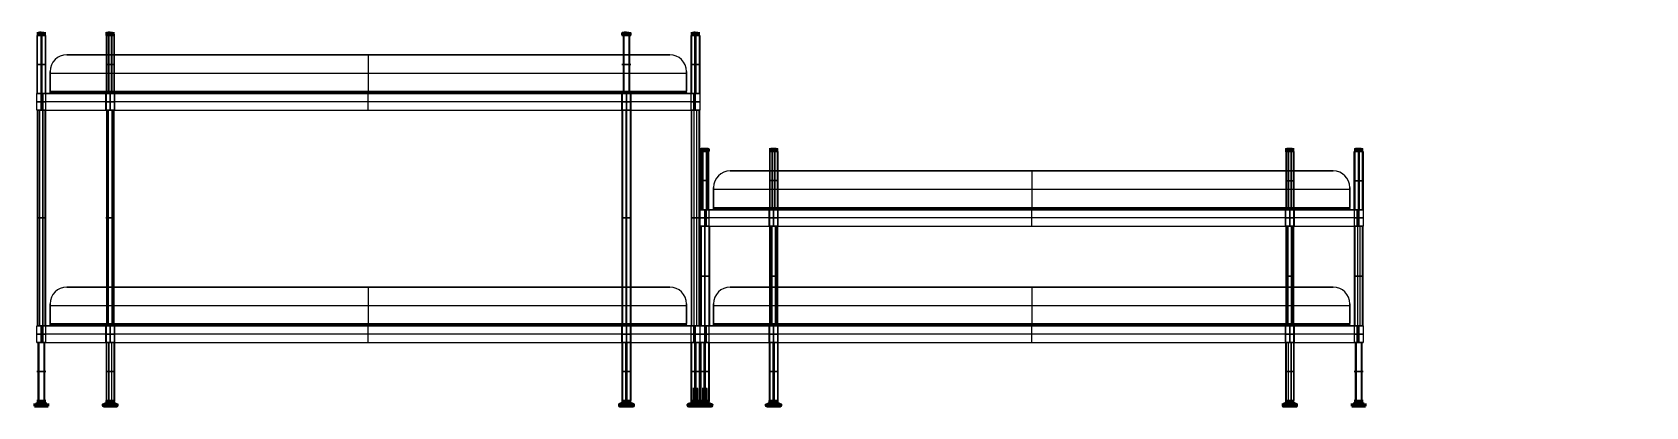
# Model space of a CAD drawing. Header units: millimetres. Extents: x -17 to 2899, y 470 to 1147.
import ezdxf

# ---------------------------------------------------------------- set-up
doc = ezdxf.new("R2010")
doc.units = ezdxf.units.MM
doc.header["$MEASUREMENT"] = 0
doc.layers.add('Default', color=7, linetype='Continuous', true_color=0x000000)

# ---------------------------------------------------------------- blocks, each defined once
blk = doc.blocks.new('15060102-10_CM Storage_Top and foot tube_Rr 105mm')
at = {"layer": 'Default'}
for p, q in [((-8, 105), (-7, 105)), ((-8, 105), (-8, 0)), ((-7, 105), (-7, 0)), ((0, 0, 7), (0, 105, 7)), ((0, 105, -7), (0, 0, -7)), ((0, 105, 8), (0, 0, 8)), ((0, 0, -8), (0, 105, -8)), ((0, 105, -8), (0, 105, -7)), ((0, 105, 7), (0, 105, 8)), ((7, 105), (8, 105)), ((7, 105), (7, 0)), ((8, 105), (8, 0)), ((-8, 0), (-7, 0)), ((0, 0, -8), (0, 0, -7)), ((0, 0, 7), (0, 0, 8)), ((7, 0), (8, 0))]:
    blk.add_line(p, q, dxfattribs=at)
at = {"layer": 'Default', "extrusion": (0, 1, 0)}
for centre, radius, start, end in [((0, 0, 105), 8, 270, 90), ((0, 0, 105), 7, 270, 90), ((0, 0, 105), 8, 90, 270), ((0, 0, 105), 7, 90, 270), ((0, 0, 52.5), 8, 270, 90), ((0, 0, 52.5), 7, 270, 90), ((0, 0, 52.5), 8, 90, 270), ((0, 0, 52.5), 7, 90, 270)]:
    blk.add_arc(centre, radius, start, end, dxfattribs=at)
at = {"layer": 'Default', "extrusion": (1.11022e-15, 1, 4.93038e-32)}
blk.add_arc((0, 0), 8, 270, 90, dxfattribs=at)
at = {"layer": 'Default', "extrusion": (1.26883e-15, 1, 5.63472e-32)}
blk.add_arc((0, 0), 7, 270, 90, dxfattribs=at)
at = {"layer": 'Default', "extrusion": (-1.11022e-15, 1, -4.93038e-32)}
blk.add_arc((0, 0), 8, 90, 270, dxfattribs=at)
at = {"layer": 'Default', "extrusion": (-1.26883e-15, 1, -5.63472e-32)}
blk.add_arc((0, 0), 7, 90, 270, dxfattribs=at)
blk = doc.blocks.new('2016.02.17 CM Storage_Foot_Single')
at = {"layer": 'Default'}
for p, q in [((-14.5, 4.2), (-14.5, 2)), ((12.5, 0), (-12.5, 0)), ((-5, 8.2), (5, 8.2)), ((0, 8.2, -5), (0, 8.2, 5)), ((0, 2, 14.5), (0, 4.2, 14.5)), ((0, 2, -14.5), (0, 4.2, -14.5)), ((14.5, 2), (14.5, 4.2)), ((0, 0, -12.5), (0, 0, 12.5))]:
    blk.add_line(p, q, dxfattribs=at)
for centre, radius, start, end in [((-14, 4.2), 0.5, 119.7609, 180), ((-14, 4.2), 0.5, 180, 180.75), ((-12.5, 2), 2, 180.75, 270), ((12.5, 2), 2, 270, 359.25), ((14, 4.2), 0.5, 360, 60.2391), ((14, 4.2), 0.5, 359.25, 0)]:
    blk.add_arc(centre, radius, start, end, dxfattribs=at)
at = {"layer": 'Default', "extrusion": (9.19047e-17, 1, 5.01676e-84)}
blk.add_arc((0, 0, 4.2), 14.5, 0, 180, dxfattribs=at)
at = {"layer": 'Default', "extrusion": (1.05649e-16, 1, 0)}
for start, end in [(0, 180), (180, 0)]:
    blk.add_arc((0, 0, 4.2), 14.5, start, end, dxfattribs=at)
at = {"layer": 'Default', "extrusion": (1.53174e-16, 1, 5.01676e-84)}
blk.add_arc((0, 0, 4.2), 14.5, 180, 0, dxfattribs=at)
at = {"layer": 'Default', "extrusion": (1.05649e-16, 1, -9.18251e-33)}
blk.add_arc((0, 0, 3.1), 14.5, 0, 180, dxfattribs=at)
at = {"layer": 'Default', "extrusion": (1.05649e-16, 1, 9.18251e-33)}
blk.add_arc((0, 0, 3.1), 14.5, 180, 0, dxfattribs=at)
at = {"layer": 'Default', "extrusion": (1.15113e-16, 1, 1.96155e-49)}
blk.add_arc((0, 0, 2), 14.5, 0, 180, dxfattribs=at)
at = {"layer": 'Default', "extrusion": (9.97648e-17, 1, -1.70001e-49)}
blk.add_arc((0, 0, 2), 14.5, 180, 0, dxfattribs=at)
at = {"layer": 'Default', "extrusion": (1.24705e-16, 1, -8.53269e-65)}
blk.add_arc((0, 0, 4.6), 14.2, 0, 180, dxfattribs=at)
at = {"layer": 'Default', "extrusion": (1.24705e-16, 1, -1.70654e-64)}
blk.add_arc((0, 0, 4.6), 14.2, 180, 0, dxfattribs=at)
at = {"layer": 'Default', "extrusion": (1.06054e-16, 1, 1.04875e-48)}
blk.add_arc((0, 0), 12.5, 0, 180, dxfattribs=at)
at = {"layer": 'Default', "extrusion": (1.06054e-16, 1, -1.04853e-48)}
blk.add_arc((0, 0), 12.5, 180, 0, dxfattribs=at)
at = {"layer": 'Default', "extrusion": (1, -1.05649e-16, -6.62276e-50)}
for centre, radius, start, end in [((4.2, 14), 0.5, 29.7609, 90), ((4.2, 14), 0.5, 90, 90.75), ((2, -12.5), 2, 180, 269.25)]:
    blk.add_arc(centre, radius, start, end, dxfattribs=at)
at = {"layer": 'Default', "extrusion": (1, -1.05649e-16, 6.62276e-50)}
for centre, radius, start, end in [((4.2, -14), 0.5, 270, 330.2391), ((4.2, -14), 0.5, 269.25, 270), ((2, 12.5), 2, 90.75, 180)]:
    blk.add_arc(centre, radius, start, end, dxfattribs=at)
at = {"layer": 'Default'}
for points in [[(-5, 8.2), (-7.5, 7.5), (-10.1, 6.6), (-12.6, 5.6), (-14.2, 4.6)], [(0, 8.2, -5), (0, 7.5, -7.5), (0, 6.6, -10.1), (0, 5.6, -12.6), (0, 4.6, -14.2)], [(0, 8.2, 5), (0, 7.5, 7.5), (0, 6.6, 10.1), (0, 5.6, 12.6), (0, 4.6, 14.2)], [(14.2, 4.6), (12.6, 5.6), (10.1, 6.6), (7.5, 7.5), (5, 8.2)]]:
    blk.add_open_spline(points, degree=4, dxfattribs=at)
for points in [[(-10, 6.6), (-10, 6.6, -20.1), (10, 6.6, -20.1), (10, 6.6)], [(10, 6.6), (10, 6.6, 20.1), (-10, 6.6, 20.1), (-10, 6.6)], [(5, 8.2), (5, 8.2, -10), (-5, 8.2, -10), (-5, 8.2)], [(-5, 8.2), (-5, 8.2, 10), (5, 8.2, 10), (5, 8.2)]]:
    blk.add_rational_spline(points, [1, 0.333333333333, 0.333333333333, 1], degree=3, dxfattribs=at)
blk = doc.blocks.new('2016.02.29 CM Storage_Foot_Single')
at = {"layer": 'Default'}
blk.add_blockref('2016.02.17 CM Storage_Foot_Single', (-2.1, -3.2, -25.7), dxfattribs=at)
blk = doc.blocks.new('2015.11.26_CM Storage_Foot sleeve 3mm')
at = {"layer": 'Default'}
for p, q in [((-8, 30), (-8, 28)), ((8, 30), (-8, 30)), ((0, 28, 8), (0, 30, 8)), ((0, 28, -8), (0, 30, -8)), ((0, 30, -8), (0, 30, 8)), ((8, 28), (8, 30)), ((7, 27), (-7, 27)), ((0, 27, -7), (0, 27, 7))]:
    blk.add_line(p, q, dxfattribs=at)
at = {"layer": 'Default', "extrusion": (-2.44249e-15, 1, 2.22045e-15)}
blk.add_arc((0, 0, 30), 8, 0, 180, dxfattribs=at)
at = {"layer": 'Default', "extrusion": (-1.9984e-15, 1, 1.77636e-15)}
blk.add_arc((0, 0, 30), 8, 180, 0, dxfattribs=at)
at = {"layer": 'Default', "extrusion": (-2.23508e-15, 1, 2.14315e-15)}
for start, end in [(0, 180), (180, 0)]:
    blk.add_arc((0, 0, 29), 8, start, end, dxfattribs=at)
at = {"layer": 'Default'}
for centre, start, end in [((-7, 28), 180, 270), ((-7, 28), 180, 270), ((7, 28), 270, 0)]:
    blk.add_arc(centre, 1, start, end, dxfattribs=at)
at = {"layer": 'Default', "extrusion": (-1.9984e-15, 1, 2.22045e-15)}
for start, end in [(0, 180), (180, 0)]:
    blk.add_arc((0, 0, 28), 8, start, end, dxfattribs=at)
at = {"layer": 'Default', "extrusion": (-2.28389e-15, 1, 2.03012e-15)}
blk.add_arc((0, 0, 27), 7, 0, 180, dxfattribs=at)
at = {"layer": 'Default', "extrusion": (-2.03012e-15, 1, 1.01506e-15)}
blk.add_arc((0, 0, 27), 7, 180, 0, dxfattribs=at)
at = {"layer": 'Default', "extrusion": (1, 2.23508e-15, 1.42902e-31)}
for centre, start, end in [((28, 7), 90, 180), ((28, -7), 180, 270)]:
    blk.add_arc(centre, 1, start, end, dxfattribs=at)
blk = doc.blocks.new('2016.05.19 CM Storage_foot tube')
at = {"layer": 'Default'}
for name, p in [('15060102-10_CM Storage_Top and foot tube_Rr 105mm', (124.1, 481.2, 650.4)), ('2016.02.29 CM Storage_Foot_Single', (126.2, 473.2, 676.1)), ('2015.11.26_CM Storage_Foot sleeve 3mm', (124.1, 451.2, 650.4))]:
    blk.add_blockref(name, p, dxfattribs=at)
blk = doc.blocks.new('2016.02.17 CM Storage_Top_Single')
at = {"layer": 'Default'}
for p, q in [((-8.2, 4.1), (-8.2, 0.4)), ((0, 4.1, 8.2), (0, 0.4, 8.2)), ((0, 0.4, -8.2), (0, 4.1, -8.2)), ((8.2, 4.1), (8.2, 0.4)), ((-6.9, -0.3), (6.9, -0.3)), ((0, -0.3, -6.9), (0, -0.3, 6.9))]:
    blk.add_line(p, q, dxfattribs=at)
for centre, start, end in [((-7.7, 4.1), 105.165, 179.25), ((-7.7, 0.4), 180, 254.0079), ((-7.7, 0.4), 179.25, 180), ((7.7, 4.1), 0.75, 74.835), ((7.7, 0.4), 285.9921, 0), ((7.7, 0.4), 0, 0.75)]:
    blk.add_arc(centre, 0.5, start, end, dxfattribs=at)
at = {"layer": 'Default', "extrusion": (0, 1, 0)}
for centre, radius, start, end in [((0, 0, 4.1), 8.2, 270, 90), ((0, 0, 2.2), 8.22, 270, 90), ((0, 0, 0.4), 8.25, 270, 90), ((0, 0, 4.6), 7.83, 0, 90), ((0, 0, 4.6), 7.83, 270, 0), ((0, 0, 4.6), 7.83, 180, 270), ((0, 0, 4.6), 7.83, 90, 180), ((0, 0, 4.1), 8.2, 90, 270), ((0, 0, 2.2), 8.22, 90, 270), ((0, 0, 0.4), 8.25, 90, 270)]:
    blk.add_arc(centre, radius, start, end, dxfattribs=at)
at = {"layer": 'Default', "extrusion": (-6.73259e-18, 1, 3.36629e-18)}
blk.add_arc((0, 0, 0.4), 8.25, 270, 90, dxfattribs=at)
at = {"layer": 'Default', "extrusion": (1, 1.60183e-17, -1.22364e-15)}
blk.add_arc((4.1, -7.7), 0.5, 270.75, 344.835, dxfattribs=at)
at = {"layer": 'Default', "extrusion": (1, -3.7376e-17, -2.85515e-15)}
blk.add_arc((4.1, 7.7), 0.5, 15.165, 89.25, dxfattribs=at)
at = {"layer": 'Default', "extrusion": (1, -2.72211e-31, -1.22593e-15)}
blk.add_arc((0.4, -7.7), 0.5, 195.9921, 270, dxfattribs=at)
at = {"layer": 'Default', "extrusion": (1, 0, 0)}
for centre, start, end in [((0.4, -7.7), 270, 270.75), ((0.4, 7.7), 89.25, 90), ((0.4, 7.7), 90, 164.0079), ((0.4, -7.7), 195.9921, 270)]:
    blk.add_arc(centre, 0.5, start, end, dxfattribs=at)
at = {"layer": 'Default', "extrusion": (6.73259e-18, 1, -3.36629e-18)}
blk.add_arc((0, 0, 0.4), 8.25, 90, 270, dxfattribs=at)
at = {"layer": 'Default', "extrusion": (1, 1.13421e-30, 2.04321e-15)}
blk.add_arc((0.4, 7.7), 0.5, 90, 164.0079, dxfattribs=at)
at = {"layer": 'Default', "extrusion": (2.81677e-17, 1, 4.92935e-17)}
blk.add_arc((0, 0, -0.1), 7.88, 270, 0, dxfattribs=at)
at = {"layer": 'Default', "extrusion": (1.76048e-18, 1, -4.92935e-17)}
blk.add_arc((0, 0, -0.1), 7.88, 0, 90, dxfattribs=at)
at = {"layer": 'Default', "extrusion": (-2.99282e-17, 1, 2.46468e-17)}
blk.add_arc((0, 0, -0.1), 7.88, 180, 270, dxfattribs=at)
at = {"layer": 'Default', "extrusion": (-1.93396e-33, 1, -2.28863e-17)}
blk.add_arc((0, 0, -0.1), 7.88, 90, 180, dxfattribs=at)
at = {"layer": 'Default'}
for points in [[(0, 5.4), (-4.9, 5.4), (-7.8, 4.6)], [(7.8, 4.6), (4.9, 5.4), (0, 5.4)], [(0, 5.4), (0, 5.4, -4.9), (0, 4.6, -7.8)], [(0, 5.4), (0, 5.4, 4.9), (0, 4.6, 7.8)], [(-7.9, -0.1), (-7.4, -0.2), (-6.9, -0.3)], [(0, -0.1, -7.9), (0, -0.2, -7.4), (0, -0.3, -6.9)], [(0, -0.1, 7.9), (0, -0.2, 7.4), (0, -0.3, 6.9)], [(6.9, -0.3), (7.4, -0.2), (7.9, -0.1)]]:
    blk.add_open_spline(points, degree=2, dxfattribs=at)
for points in [[(-4.4, 5.2), (-4.4, 5.2, -8.8), (4.4, 5.2, -8.8), (4.4, 5.2)], [(4.4, 5.2), (4.4, 5.2, 8.8), (-4.4, 5.2, 8.8), (-4.4, 5.2)], [(-7.4, -0.2), (-7.4, -0.2, -14.8), (7.4, -0.2, -14.8), (7.4, -0.2)], [(7.4, -0.2), (7.4, -0.2, 14.8), (-7.4, -0.2, 14.8), (-7.4, -0.2)], [(-6.9, -0.3), (-6.9, -0.3, -13.8), (6.9, -0.3, -13.8), (6.9, -0.3)], [(-6.9, -0.3), (-6.9, -0.3, 13.8), (6.9, -0.3, 13.8), (6.9, -0.3)]]:
    blk.add_rational_spline(points, [1, 0.333333333333, 0.333333333333, 1], degree=3, dxfattribs=at)
blk = doc.blocks.new('2016.02.17 CM Storage_Top_Single2')
at = {"layer": 'Default'}
blk.add_blockref('2016.02.17 CM Storage_Top_Single', (0, 0), dxfattribs=at)
blk = doc.blocks.new('2016.05.19 CM Storage_top tube')
at = {"layer": 'Default'}
blk.add_blockref('15060102-10_CM Storage_Top and foot tube_Rr 105mm', (43.3, -1.3, 80.9), dxfattribs=at)
at = {"layer": 'Default', "extrusion": (-0.57616, 4.63914e-16, -0.817337), "rotation": 89.9999999999998}
blk.add_blockref('2016.02.17 CM Storage_Top_Single2', (-104.1, 11.2, -91), dxfattribs=at)
blk = doc.blocks.new('15111702_CM Storage_Pin')
at = {"layer": 'Default'}
for p, q in [((8, 0, 15), (-8, 0, 15)), ((-8, 0, -15), (8, 0, -15)), ((0, 8, 15), (0, 8, -15)), ((0, -8, 15), (0, 8, 15)), ((0, -8, -15), (0, 8, -15)), ((8, 0, 15), (8, 0, -15)), ((-8, 0, -15), (-8, 0, 15)), ((0, -8, 15), (0, -8, -15))]:
    blk.add_line(p, q, dxfattribs=at)
for centre, start, end in [((0, 0, 15), 0, 180), ((0, 0, -15), 0, 180), ((0, 0), 0, 180), ((0, 0, 15), 180, 0), ((0, 0, -15), 180, 0), ((0, 0), 180, 0)]:
    blk.add_arc(centre, 8, start, end, dxfattribs=at)
blk = doc.blocks.new('15060102-05_CM Storage_End profile')
at = {"layer": 'Default'}
for p, q in [((-7.5, 15, 161.1), (7.5, 15, 161.1)), ((-7.5, -15, 161.1), (-7.5, 15, 161.1)), ((-7.5, 0, 322.2), (-7.5, 0)), ((7.5, 0, 322.2), (-7.5, 0, 322.2)), ((0, 15, 5.2), (0, -15, 5.2)), ((0, 15, 322.2), (0, 15, 5.2)), ((0, -15, 322.2), (0, 15, 322.2)), ((7.5, -15), (7.5, 15)), ((7.5, -15, 161.1), (7.5, 15, 161.1)), ((7.5, 0), (7.5, 0, 322.2)), ((-7.5, -15, 161.1), (7.5, -15, 161.1)), ((0, -15, 5.2), (0, -15, 322.2))]:
    blk.add_line(p, q, dxfattribs=at)
at = {"layer": 'Default', "extrusion": (0, 1, 0)}
for centre, start, end in [((0, -2.8, 15), 20.3641, 90), ((0, -2.8), 20.3641, 90), ((0, -2.8, 15), 90, 159.6359), ((0, -2.8), 90, 159.6359), ((0, -2.8, -15), 20.3641, 90), ((0, -2.8, -15), 90, 159.6359)]:
    blk.add_arc(centre, 8, start, end, dxfattribs=at)
at = {"layer": 'Default'}
for points in [[(-7.5, 15, 322.2), (-7.5, 15, 161.1), (-7.5, 15)], [(7.5, 15, 322.2), (0, 15, 322.2), (-7.5, 15, 322.2)], [(-7.5, -15), (-7.5, 0), (-7.5, 15)], [(-7.5, 15, 322.2), (-7.5, 0, 322.2), (-7.5, -15, 322.2)], [(7.5, 15, 322.2), (7.5, 15, 161.1), (7.5, 15)], [(7.5, -15, 322.2), (7.5, 0, 322.2), (7.5, 15, 322.2)], [(-7.5, -15, 322.2), (-7.5, -15, 161.1), (-7.5, -15)], [(-7.5, -15, 322.2), (0, -15, 322.2), (7.5, -15, 322.2)], [(7.5, -15), (7.5, -15, 161.1), (7.5, -15, 322.2)]]:
    blk.add_open_spline(points, degree=2, dxfattribs=at)
blk = doc.blocks.new('15060102-06_CM Storage_End profile and pin')
at = {"layer": 'Default'}
blk.add_blockref('15060102-05_CM Storage_End profile', (0, 0), dxfattribs=at)
at = {"layer": 'Default', "extrusion": (1.46148e-17, 1, -1.69804e-16), "rotation": 180}
blk.add_blockref('15111702_CM Storage_Pin', (0, -2.8), dxfattribs=at)
blk = doc.blocks.new('15060102-11_CM Storage_Shelf sheet')
at = {"layer": 'Default'}
for p, q in [((30, 68, -399), (1120, 68, -399)), ((575, 68, -400), (575, 2, -400)), ((575, 68, -398), (575, 2, -398)), ((575, 68, -398), (575, 68, -400)), ((0, 2, -399), (0, 38, -399)), ((0, 35, -400), (1150, 35, -400)), ((0, 35, -398), (1150, 35, -398)), ((1150, 2, -399), (1150, 38, -399)), ((0, 20, -398), (0, 20, -400)), ((0, -1.5, -398), (0, 2, -398)), ((0, 0, -198), (1150, 0, -198)), ((0, 0, -396), (0, 0, -399.5)), ((575, 0), (575, 0, -396)), ((1120, 0), (1120, -2)), ((1150, 20, -400), (1150, 20, -398)), ((1150, -1.5, -398), (1150, 2, -398)), ((1150, 0, -396), (1150, 0, -399.5)), ((0, -2, -213), (0, 0, -213)), ((0, -1, -396), (0, -1, -30)), ((0, -2, -198), (1150, -2, -198)), ((30, -1), (1120, -1)), ((575, -2), (575, 0)), ((575, -2), (575, -2, -396)), ((1150, -2, -213), (1150, 0, -213)), ((1150, -1, -30), (1150, -1, -396))]:
    blk.add_line(p, q, dxfattribs=at)
for centre, start, end in [((30, 38, -400), 90, 180), ((30, 38, -398), 90, 180), ((30, 38, -399), 90, 180), ((1120, 38, -400), 0, 90), ((1120, 38, -398), 0, 90), ((1120, 38, -399), 0, 90)]:
    blk.add_arc(centre, 30, start, end, dxfattribs=at)
at = {"layer": 'Default', "extrusion": (1, -1.19904e-14, -1.06581e-14)}
blk.add_arc((2, -396), 4, 180, 270, dxfattribs=at)
at = {"layer": 'Default', "extrusion": (1, -2.39808e-14, -2.13163e-14)}
blk.add_arc((2, -396), 2, 180, 270, dxfattribs=at)
at = {"layer": 'Default', "extrusion": (2.77556e-18, 1, -3.23815e-18)}
blk.add_arc((-30, -30), 30, 0, 90, dxfattribs=at)
at = {"layer": 'Default', "extrusion": (1, 0, 0)}
for centre, radius in [((2, -396, 575), 4), ((2, -396, 575), 2), ((2, -396, 1150), 4), ((2, -396, 1150), 2)]:
    blk.add_arc(centre, radius, 180, 270, dxfattribs=at)
at = {"layer": 'Default', "extrusion": (-2.77556e-18, 1, -3.23815e-18)}
blk.add_arc((-1120, -30), 30, 90, 180, dxfattribs=at)
at = {"layer": 'Default', "extrusion": (0, 1, 0)}
for centre, start, end in [((-30, -30, -1), 0, 90), ((-30, -30, -2), 360, 90), ((-1120, -30, -1), 90, 180), ((-1120, -30, -2), 90, 180)]:
    blk.add_arc(centre, 30, start, end, dxfattribs=at)
at = {"layer": 'Default'}
for points in [[(1120, 68, -400), (575, 68, -400), (30, 68, -400)], [(1120, 68, -398), (575, 68, -398), (30, 68, -398)], [(30, 68, -398), (30, 68, -399), (30, 68, -400)], [(1120, 68, -400), (1120, 68, -399), (1120, 68, -398)], [(0, 38, -398), (0, 20, -398), (0, 2, -398)], [(0, 38, -400), (0, 38, -399), (0, 38, -398)], [(0, 2, -400), (0, 20, -400), (0, 38, -400)], [(1150, 38, -400), (1150, 20, -400), (1150, 2, -400)], [(1150, 38, -398), (1150, 38, -399), (1150, 38, -400)], [(1150, 2, -398), (1150, 20, -398), (1150, 38, -398)], [(0, 2, -400), (0, 2, -399), (0, 2, -398)], [(0, 2, -400), (575, 2, -400), (1150, 2, -400)], [(0, 2, -398), (575, 2, -398), (1150, 2, -398)], [(0, 0, -30), (0, 0, -213), (0, 0, -396)], [(0, 0, -396), (0, -1, -396), (0, -2, -396)], [(0, 0, -396), (575, 0, -396), (1150, 0, -396)], [(1120, 0), (575, 0), (30, 0)], [(30, 0), (30, -1), (30, -2)], [(1150, 2, -400), (1150, 2, -399), (1150, 2, -398)], [(1150, 0, -396), (1150, 0, -213), (1150, 0, -30)], [(1150, -2, -396), (1150, -1, -396), (1150, 0, -396)], [(0, -2, -30), (0, -1, -30), (0, 0, -30)], [(0, -2, -396), (0, -2, -213), (0, -2, -30)], [(0, -2, -396), (575, -2, -396), (1150, -2, -396)], [(1120, -2), (575, -2), (30, -2)], [(1150, 0, -30), (1150, -1, -30), (1150, -2, -30)], [(1150, -2, -396), (1150, -2, -213), (1150, -2, -30)]]:
    blk.add_open_spline(points, degree=2, dxfattribs=at)
blk = doc.blocks.new('15060102-03_CM Storage_Front profile')
at = {"layer": 'Default'}
for p, q in [((-7.5, -15, -588.2), (-7.5, 15, -588.2)), ((7.5, 15, -588.2), (-7.5, 15, -588.2)), ((0, 15, -1171.2), (0, -15, -1171.2)), ((0, 15, -1171.2), (0, 15, -5.2)), ((0, -15, -5.2), (0, 15, -5.2)), ((7.5, -15, -1176.4), (7.5, 15, -1176.4)), ((7.5, -15, -588.2), (7.5, 15, -588.2)), ((-7.5, 0, -1176.4), (-7.5, 0)), ((-7.5, -15, -588.2), (7.5, -15, -588.2)), ((0, -15, -5.2), (0, -15, -1171.2)), ((7.5, 0, -1176.4), (7.5, 0))]:
    blk.add_line(p, q, dxfattribs=at)
at = {"layer": 'Default', "extrusion": (-2.36848e-16, 1, 5.03211e-16)}
blk.add_arc((0, 2.8, 15), 8, 200.3641, 339.6359, dxfattribs=at)
at = {"layer": 'Default', "extrusion": (3.13099e-16, 1, -4.5019e-16)}
blk.add_arc((0, -1179.2, 15), 8, 20.3641, 90, dxfattribs=at)
at = {"layer": 'Default', "extrusion": (0, 1, 0)}
for centre, start, end in [((0, 2.8), 200.3641, 339.6359), ((0, -1179.2), 20.3641, 90), ((0, -1179.2), 90, 159.6359)]:
    blk.add_arc(centre, 8, start, end, dxfattribs=at)
at = {"layer": 'Default', "extrusion": (-1.71529e-16, 1, -1.26829e-15)}
blk.add_arc((0, -1179.2, 15), 8, 90, 159.6359, dxfattribs=at)
at = {"layer": 'Default', "extrusion": (2.36848e-16, 1, 8.37925e-16)}
blk.add_arc((0, 2.8, -15), 8, 200.3641, 339.6359, dxfattribs=at)
at = {"layer": 'Default', "extrusion": (2.8263e-16, 1, -1.08748e-15)}
blk.add_arc((0, -1179.2, -15), 8, 20.3641, 90, dxfattribs=at)
at = {"layer": 'Default', "extrusion": (-6.83899e-16, 1, -1.66445e-15)}
blk.add_arc((0, -1179.2, -15), 8, 90, 159.6359, dxfattribs=at)
at = {"layer": 'Default'}
for points in [[(-7.5, -15), (-7.5, 0), (-7.5, 15)], [(-7.5, 15), (-7.5, 15, -588.2), (-7.5, 15, -1176.4)], [(-7.5, 15, -1176.4), (-7.5, 0, -1176.4), (-7.5, -15, -1176.4)], [(7.5, 15), (7.5, 0), (7.5, -15)], [(7.5, 15, -1176.4), (7.5, 15, -588.2), (7.5, 15)], [(-7.5, -15), (-7.5, -15, -588.2), (-7.5, -15, -1176.4)], [(7.5, -15), (7.5, -15, -588.2), (7.5, -15, -1176.4)]]:
    blk.add_open_spline(points, degree=2, dxfattribs=at)
blk = doc.blocks.new('15060102-04_CM Storage_Front profile and pin')
at = {"layer": 'Default', "rotation": 360}
blk.add_blockref('15060102-03_CM Storage_Front profile', (0, 15, 1179.2), dxfattribs=at)
at = {"layer": 'Default', "extrusion": (7.02506e-17, -1, -3.50151e-17), "rotation": 180}
blk.add_blockref('15111702_CM Storage_Pin', (0, 1182, -15), dxfattribs=at)
at = {"layer": 'Default', "extrusion": (5.55112e-17, 1, 8.32667e-17), "rotation": 360}
blk.add_blockref('15111702_CM Storage_Pin', (0, 0, 15), dxfattribs=at)
blk = doc.blocks.new('15060102-12_CM Storage_Shelf_Med plastinsats')
at = {"layer": 'Default'}
for name, p in [('15060102-11_CM Storage_Shelf sheet', (-108.5, 17, 410.2161)), ('15060102-06_CM Storage_End profile and pin', (0, 0)), ('15060102-06_CM Storage_End profile and pin', (933, 0))]:
    blk.add_blockref(name, p, dxfattribs=at)
at = {"layer": 'Default', "extrusion": (-1, -1.35308e-16, 1.37218e-17), "rotation": 90}
blk.add_blockref('15060102-04_CM Storage_Front profile and pin', (15, 329.7161, -1057.5), dxfattribs=at)
blk = doc.blocks.new('15060102-14_CM Storage_Distance tube 180mm_Rr 180mm')
at = {"layer": 'Default'}
for p, q in [((-8, 180), (-7, 180)), ((-8, 180), (-8, 0)), ((-7, 180), (-7, 0)), ((0, 0, 7), (0, 180, 7)), ((0, 180, -7), (0, 0, -7)), ((0, 180, 8), (0, 0, 8)), ((0, 0, -8), (0, 180, -8)), ((0, 180, -8), (0, 180, -7)), ((0, 180, 7), (0, 180, 8)), ((7, 180), (8, 180)), ((7, 180), (7, 0)), ((8, 180), (8, 0)), ((0, 0, 7), (0, 0, 8)), ((7, 0), (8, 0)), ((-8, 0), (-7, 0)), ((0, 0, -8), (0, 0, -7))]:
    blk.add_line(p, q, dxfattribs=at)
at = {"layer": 'Default', "extrusion": (-4.61853e-14, 1, 1.77636e-15)}
blk.add_arc((0, 0, 180), 8, 270, 90, dxfattribs=at)
at = {"layer": 'Default', "extrusion": (4.06024e-15, 1, 2.27643e-29)}
blk.add_arc((0, 0, 180), 7, 270, 90, dxfattribs=at)
at = {"layer": 'Default', "extrusion": (-1.77636e-14, 1, 8.88178e-15)}
blk.add_arc((0, 0, 180), 8, 90, 270, dxfattribs=at)
at = {"layer": 'Default', "extrusion": (-2.03012e-14, 1, 2.03012e-15)}
blk.add_arc((0, 0, 180), 7, 90, 270, dxfattribs=at)
at = {"layer": 'Default', "extrusion": (-2.33574e-15, 1, 1.99069e-15)}
for radius, start, end in [(8, 270, 90), (7, 270, 90), (8, 90, 270), (7, 90, 270)]:
    blk.add_arc((0, 0, 90), radius, start, end, dxfattribs=at)
at = {"layer": 'Default', "extrusion": (-3.10862e-15, 1, 7.03141e-16)}
blk.add_arc((0, 0), 8, 270, 90, dxfattribs=at)
at = {"layer": 'Default', "extrusion": (-3.55271e-15, 1, 6.34413e-16)}
blk.add_arc((0, 0), 7, 270, 90, dxfattribs=at)
at = {"layer": 'Default', "extrusion": (-4.88498e-15, 1, 7.03141e-16)}
blk.add_arc((0, 0), 8, 90, 270, dxfattribs=at)
at = {"layer": 'Default', "extrusion": (-1.52259e-15, 1, 6.34413e-16)}
blk.add_arc((0, 0), 7, 90, 270, dxfattribs=at)
blk = doc.blocks.new('15060102-13_CM Storage_Distance tube 390mm_Rr 390mm')
at = {"layer": 'Default'}
for p, q in [((-8, 390), (-7, 390)), ((-8, 390), (-8, 0)), ((-7, 390), (-7, 0)), ((0, 0, 7), (0, 390, 7)), ((0, 390, -7), (0, 0, -7)), ((0, 390, 8), (0, 0, 8)), ((0, 0, -8), (0, 390, -8)), ((0, 390, -8), (0, 390, -7)), ((0, 390, 7), (0, 390, 8)), ((7, 390), (8, 390)), ((7, 390), (7, 0)), ((8, 390), (8, 0)), ((-8, 0), (-7, 0)), ((0, 0, 7), (0, 0, 8)), ((0, 0, -8), (0, 0, -7)), ((7, 0), (8, 0))]:
    blk.add_line(p, q, dxfattribs=at)
at = {"layer": 'Default', "extrusion": (1.7053e-13, 1, -2.05104e-29)}
blk.add_arc((0, 0, 390), 8, 270, 90, dxfattribs=at)
at = {"layer": 'Default', "extrusion": (1.94892e-13, 1, -2.34404e-29)}
blk.add_arc((0, 0, 390), 7, 270, 90, dxfattribs=at)
at = {"layer": 'Default', "extrusion": (-1.7053e-13, 1, 2.05104e-29)}
blk.add_arc((0, 0, 390), 8, 90, 270, dxfattribs=at)
at = {"layer": 'Default', "extrusion": (-1.94892e-13, 1, 2.34404e-29)}
blk.add_arc((0, 0, 390), 7, 90, 270, dxfattribs=at)
at = {"layer": 'Default', "extrusion": (1.84019e-20, 1, 2.91426e-16)}
for radius, start, end in [(8, 270, 90), (7, 270, 90), (8, 90, 270), (7, 90, 270)]:
    blk.add_arc((0, 0, 195), radius, start, end, dxfattribs=at)
at = {"layer": 'Default', "extrusion": (1.06581e-14, 1, -3.27284e-21)}
blk.add_arc((0, 0), 8, 270, 90, dxfattribs=at)
at = {"layer": 'Default', "extrusion": (1.21807e-14, 1, -3.27284e-21)}
blk.add_arc((0, 0), 7, 270, 90, dxfattribs=at)
at = {"layer": 'Default', "extrusion": (-1.06581e-14, 1, -3.27284e-21)}
blk.add_arc((0, 0), 8, 90, 270, dxfattribs=at)
at = {"layer": 'Default', "extrusion": (-1.21807e-14, 1, -3.27284e-21)}
blk.add_arc((0, 0), 7, 90, 270, dxfattribs=at)
blk = doc.blocks.new('Block 01')
at = {"layer": 'Default'}
for p, q in [((-5, 3.7, 0), (5, 3.7, 0)), ((-2, 3, 7), (-2, 3, 6.9)), ((-2, 3, 6.9), (-2, 3, 6.9)), ((0, 3.7, 5), (0, 3.7, -5)), ((22, 3.7, 0), (12, 3.7, 0)), ((17, 3.7, 5), (17, 3.7, -5)), ((-14.5, -2.5, 0), (-14.5, -0.3, 0)), ((-12.5, -4.5, 0), (29.5, -4.5, 0)), ((-4.1, -2.5, 13.9), (-4.1, -0.3, 13.9)), ((8.5, -4.5, -12.8), (8.5, -4.5, 12.8)), ((31.5, -2.5, 0), (31.5, -0.3, 0))]:
    blk.add_line(p, q, dxfattribs=at)
at = {"layer": 'Default', "extrusion": (2.47271e-16, 1, 0)}
blk.add_arc((0, 0, -1.4), 14.5, 286.3733, 73.6267, dxfattribs=at)
at = {"layer": 'Default', "extrusion": (-1.36164e-10, 1, 8.81797e-10)}
blk.add_arc((0, 0, -2.5), 14.5, 286.3733, 73.6267, dxfattribs=at)
at = {"layer": 'Default'}
for centre, start, end in [((-12.5, -2.5, 0), 180.75, 270), ((29.5, -2.5, 0), 270, 359.25)]:
    blk.add_arc(centre, 2, start, end, dxfattribs=at)
at = {"layer": 'Default', "extrusion": (1.43212e-13, 1, 1.73932e-13)}
blk.add_arc((-17, 0, -4.5), 12.5, 180, 253.6344, dxfattribs=at)
at = {"layer": 'Default', "extrusion": (0, 1, 4.67562e-19)}
blk.add_arc((-17, 0, -4.5), 12.5, 180, 253.6344, dxfattribs=at)
at = {"layer": 'Default', "extrusion": (8.70248e-09, 1, 1.16256e-08)}
blk.add_arc((-17, 0, -0.3), 14.5, 180.0001, 253.6345, dxfattribs=at)
at = {"layer": 'Default', "extrusion": (0, 1, 0)}
for start, end in [(106.3733, 180), (180, 253.6344)]:
    blk.add_arc((-17, 0, -1.4), 14.5, start, end, dxfattribs=at)
at = {"layer": 'Default', "extrusion": (-1.41713e-09, 1, -7.696e-10)}
blk.add_arc((-17, 0, -2.5), 14.5, 180, 253.6344, dxfattribs=at)
at = {"layer": 'Default', "extrusion": (-3.80791e-10, 1, 5.08767e-10)}
blk.add_arc((-17, 0, -2.5), 14.5, 106.3733, 180, dxfattribs=at)
at = {"layer": 'Default'}
for points, weights in [([(-14.2, 0.1, 0), (-14.5, 0, 0), (-14.5, -0.3, 0)], [1.00000000004, 0.85705557616, 0.999999342208]), ([(-14.2, 0.1, 1.1), (-14.5, 0, 1.2), (-14.4, -0.3, 1.2)], [1.00000010401, 0.85705553648, 0.99999938332]), ([(-14.1, 0.1, 2.3), (-14.3, 0, 2.3), (-14.3, -0.3, 2.3)], [1.00000057736, 0.857055294288, 0.999999424432]), ([(-14.1, 0.1, -2.3), (-14.3, 0, -2.3), (-14.3, -0.3, -2.3)], [1.00000097603, 0.857055147913, 0.999999259984]), ([(-13.5, 0.1, 4.5), (-13.8, 0, 4.6), (-13.8, -0.3, 4.6)], [1.00000183357, 0.857054648214, 0.999999506656]), ([(-13.5, 0.1, -4.5), (-13.8, 0, -4.6), (-13.8, -0.3, -4.6)], [1.00000230755, 0.857054532648, 0.99999917776]), ([(-13.1, 0.1, 5.6), (-13.3, 0, 5.7), (-13.3, -0.3, 5.7)], [1.00000221708, 0.857054443899, 0.999999547768]), ([(-13.1, 0.1, -5.6), (-13.3, 0, -5.7), (-13.3, -0.3, -5.7)], [1.00000263432, 0.857054391412, 0.999999136648]), ([(-12.6, 0.1, 6.6), (-12.8, 0, 6.7), (-12.8, -0.3, 6.7)], [1.00000217131, 0.857054448893, 0.99999958888]), ([(-12.6, 0.1, -6.6), (-12.8, 0, -6.7), (-12.8, -0.3, -6.7)], [1.00000248321, 0.857054483185, 0.999999095536]), ([(-11.4, 0.1, 8.5), (-11.6, 0, 8.7), (-11.6, -0.3, 8.7)], [0.999999993368, 0.857055482485, 0.999999671104]), ([(-11.4, 0.1, -8.5), (-11.6, 0, -8.7), (-11.6, -0.3, -8.7)], [0.999999991784, 0.857055754127, 0.999999013313]), ([(-10.7, 0.1, -9.4), (-10.9, 0, -9.6), (-10.9, -0.3, -9.6)], [0.999999389068, 0.857056071049, 0.999998972201]), ([(-9.9, 0.1, 10.2), (-10.1, 0, 10.4), (-10.1, -0.3, 10.4)], [1.00000044867, 0.857055187572, 0.999999753328]), ([(-9.9, 0.1, -10.2), (-10.1, 0, -10.4), (-10.1, -0.3, -10.4)], [1.00000051121, 0.85705553053, 0.999998931089]), ([(-8.1, 0.1, 11.7), (-8.3, 0, 11.9), (-8.3, -0.3, 11.9)], [1.00000001473, 0.857055338634, 0.999999835552]), ([(-8.1, 0.1, -11.7), (-8.3, 0, -11.9), (-8.3, -0.3, -11.9)], [0.999999982705, 0.857055849948, 0.999998848865]), ([(-7.2, 0.1, 12.3), (-7.3, 0, 12.5), (-7.3, -0.3, 12.5)], [1.00008847276, 0.857011097782, 0.999999876664]), ([(-7.1, 0.1, -12.3), (-7.3, 0, -12.5), (-7.3, -0.3, -12.5)], [0.999999392041, 0.857056170189, 0.999998807754]), ([(-6.1, 0.1, 12.8), (-6.3, 0, 13.1), (-6.3, -0.3, 13.1)], [1.00000002365, 0.85705528573, 0.999999917776]), ([(-6.1, 0.1, -12.8), (-6.3, 0, -13.1), (-6.3, -0.3, -13.1)], [0.999999996828, 0.857055890479, 0.999998766642]), ([(-4, 0.1, 13.7), (-4.1, 0, 13.9), (-4.1, -0.3, 13.9)], [0.999999999994, 0.857055253153, 1]), ([(-3.8, -0.3, -14), (-3.8, 0, -14), (-3.7, 0.1, -13.7)], [1.00002205514, 0.857053351969, 0.999976458952]), ([(-3.4, -0.3, -14.1), (-3.4, 0, -14.1), (-3.3, 0.1, -13.8)], [1.00005918244, 0.857034105723, 0.999974644852]), ([(-2.6, -0.3, -14.3), (-2.6, 0, -14.3), (-2.5, 0.1, -14)], [1.00000069545, 0.857053857408, 0.999999169441]), ([(-2.5, 0.1, 14), (-2.5, 0, 14.3), (-2.5, -0.3, 14.3)], [0.999999447727, 0.857054700547, 0.999998848065]), ([(-1, -0.3, -14.5), (-1, 0, -14.5), (-1, 0.1, -14.2)], [0.99999999879, 0.857049809166, 0.999999646018]), ([(-0.9, 0.1, 14.2), (-0.9, 0, 14.5), (-0.9, -0.3, 14.5)], [0.99999952651, 0.857050583328, 0.999999012599]), ([(2.2, -0.3, -14.7), (2.2, 0, -14.7), (2.2, 0.1, -14.5)], [0.999999972976, 0.857047707451, 1.00000000892]), ([(2.2, 0.1, 14.5), (2.2, 0, 14.7), (2.2, -0.3, 14.7)], [0.999999684102, 0.857048221923, 0.999999341723]), ([(5.3, -0.3, -14.8), (5.3, 0, -14.8), (5.4, 0.1, -14.5)], [0.999997215501, 0.857046649019, 0.999999043985]), ([(5.4, 0.1, 14.5), (5.4, 0, 14.8), (5.4, -0.3, 14.8)], [0.999999841698, 0.857045035895, 0.999999670855]), ([(11.6, 0.1, -14.5), (11.6, 0, -14.8), (11.6, -0.3, -14.8)], [0.999999684607, 0.857050773056, 0.999990579401]), ([(11.6, -0.3, 14.8), (11.6, 0, 14.8), (11.6, 0.1, 14.5)], [0.999999752825, 0.857044993438, 0.999999840217]), ([(14.8, 0.1, -14.5), (14.8, 0, -14.7), (14.8, -0.3, -14.7)], [0.999999741535, 0.857050131796, 0.999999715751]), ([(14.8, -0.3, 14.7), (14.8, 0, 14.7), (14.8, 0.1, 14.5)], [0.999999505652, 0.857048137025, 0.99999968114]), ([(17.9, 0.1, -14.2), (18, 0, -14.5), (18, -0.3, -14.5)], [0.999999934121, 0.85705213104, 0.999999986354]), ([(17.9, -0.3, 14.5), (17.9, 0, 14.5), (17.9, 0.1, 14.2)], [0.999999258487, 0.857050456083, 0.999999522066]), ([(19.5, 0.1, -14), (19.6, 0, -14.3), (19.6, -0.3, -14.3)], [0.999999543967, 0.85705548573, 1.00000042681]), ([(19.5, -0.3, 14.3), (19.5, 0, 14.3), (19.5, 0.1, 14)], [0.999999134924, 0.857054552148, 0.999999442542]), ([(20.3, 0.1, -13.8), (20.4, 0, -14.1), (20.4, -0.3, -14.1)], [0.999992235142, 0.857026027329, 1.0000597651]), ([(20.7, 0.1, -13.7), (20.8, 0, -14), (20.8, -0.3, -14)], [0.999992688718, 0.857044359993, 1.00002489355]), ([(23, 0.1, -12.9), (23.1, 0, -13.2), (23.1, -0.3, -13.2)], [1.00000325608, 0.857065171366, 0.999976892428]), ([(23.2, 0.1, 12.8), (23.3, 0, 13.1), (23.3, -0.3, 13.1)], [0.999999999691, 0.857055271496, 1.00000000773]), ([(24.2, 0.1, 12.3), (24.3, 0, 12.5), (24.3, -0.3, 12.5)], [0.999998298166, 0.857056117604, 1.0000000116]), ([(25, 0.1, -11.8), (25.1, 0, -12), (25.1, -0.3, -12)], [0.999999784287, 0.857065269666, 0.99998018064]), ([(25.1, 0.1, 11.7), (25.3, 0, 11.9), (25.3, -0.3, 11.9)], [1.00000003925, 0.857055240041, 1.00000001547]), ([(26.8, 0.1, -10.4), (26.9, 0, -10.6), (26.9, -0.3, -10.6)], [1.00000034895, 0.857063367734, 0.99998346893]), ([(26.9, 0.1, 10.2), (27.1, 0, 10.4), (27.1, -0.3, 10.4)], [0.999999905333, 0.857055287651, 1.0000000232]), ([(27.6, 0.1, -9.5), (27.8, 0, -9.7), (27.8, -0.3, -9.7)], [1.00010796867, 0.857008776817, 0.999985113103]), ([(27.7, 0.1, 9.4), (27.9, 0, 9.6), (27.9, -0.3, 9.6)], [0.999992956163, 0.857058759917, 1.00000002707]), ([(28.3, 0.1, -8.7), (28.5, 0, -8.8), (28.5, -0.3, -8.8)], [1.0000053924, 0.857059229824, 0.999986757295]), ([(28.4, 0.1, 8.5), (28.6, 0, 8.6), (28.6, -0.3, 8.6)], [1.00000036397, 0.857055058465, 1.00000003093]), ([(29.5, 0.1, -6.7), (29.8, 0, -6.9), (29.8, -0.3, -6.9)], [1.00000003258, 0.857060281808, 0.999990045733]), ([(29.6, 0.1, 6.5), (29.9, 0, 6.7), (29.9, -0.3, 6.7)], [0.999997050553, 0.857056725983, 1.00000003867]), ([(30, 0.1, -5.7), (30.3, 0, -5.8), (30.3, -0.3, -5.8)], [0.999996950725, 0.857060999126, 0.999991689979]), ([(30.1, 0.1, 5.5), (30.4, 0, 5.6), (30.4, -0.3, 5.6)], [0.999989682299, 0.857060411723, 1.00000004253]), ([(30.5, 0.1, -4.6), (30.7, 0, -4.7), (30.7, -0.3, -4.7)], [0.999998740846, 0.85705927459, 0.999993334245]), ([(30.5, 0.1, 4.4), (30.8, 0, 4.5), (30.8, -0.3, 4.5)], [1.00000068534, 0.857054905414, 1.0000000464]), ([(31, 0.1, -2.4), (31.3, 0, -2.4), (31.3, -0.3, -2.4)], [0.999999963359, 0.857056996882, 0.999996622832]), ([(31.1, 0.1, 2.2), (31.3, 0, 2.2), (31.3, -0.3, 2.2)], [0.999999367544, 0.85705554953, 1.00000005414]), ([(31.2, 0.1, -1.3), (31.4, 0, -1.3), (31.4, -0.3, -1.3)], [0.999999004331, 0.857056639548, 0.999998267155]), ([(31.2, 0.1, -0.1), (31.5, 0, -0.1), (31.5, -0.3, -0.1)], [0.999999486515, 0.857055562219, 0.999999911497]), ([(-3.5, -4.5, -12), (-4.1, -4.5, -13.9), (-4.1, -2.5, -13.9)], [0.999999798303, 0.711719705684, 1.00000000264]), ([(-3.5, -4.5, 12), (-4, -4.5, 13.9), (-4.1, -2.5, 13.9)], [1.00000125099, 0.711718989799, 0.999999979774]), ([(-3.4, -4.5, 12), (-3.9, -4.5, 13.9), (-3.9, -2.5, 13.9)], [1.00000124114, 0.711718972691, 0.999999979933]), ([(-3.2, -4.5, 12), (-3.7, -4.5, 14), (-3.7, -2.5, 14)], [1.00000122145, 0.711718893686, 0.999999980252]), ([(-2.8, -4.5, 12.1), (-3.3, -4.5, 14.1), (-3.3, -2.5, 14.1)], [1.00000118207, 0.711718799223, 0.999999980889]), ([(-2.1, -4.5, 12.3), (-2.5, -4.5, 14.2), (-2.5, -2.5, 14.3)], [1.00000110329, 0.711719064343, 0.999999982163]), ([(-2, -4.5, -12.3), (-2.4, -4.5, -14.2), (-2.4, -2.5, -14.3)], [1.00000059005, 0.711719312566, 1.00000000393]), ([(-0.6, -4.5, 12.5), (-0.8, -4.5, 14.5), (-0.8, -2.5, 14.5)], [1.00000094575, 0.711719147302, 0.999999984711]), ([(-0.5, -4.5, -12.5), (-0.7, -4.5, -14.5), (-0.7, -2.5, -14.5)], [0.999999904581, 0.711719663464, 1.00000000521]), ([(0.9, -4.5, 12.6), (0.8, -4.5, 14.6), (0.8, -2.5, 14.6)], [1.00000078821, 0.711719223319, 0.999999987259]), ([(1, -4.5, -12.6), (0.9, -4.5, -14.6), (0.9, -2.5, -14.6)], [0.999815512964, 0.711811884368, 1.00000000649]), ([(2.5, -4.5, -12.7), (2.4, -4.5, -14.7), (2.4, -2.5, -14.7)], [0.99999996406, 0.711719625845, 1.00000000778]), ([(2.4, -4.5, 12.7), (2.4, -4.5, 14.7), (2.4, -2.5, 14.7)], [1.00000063067, 0.711719298885, 0.999999989807]), ([(5.5, -4.5, 12.7), (5.4, -4.5, 14.7), (5.4, -2.5, 14.7)], [1.00000031559, 0.711719451046, 0.999999994904]), ([(5.5, -4.5, -12.8), (5.5, -4.5, -14.7), (5.5, -2.5, -14.8)], [0.999999806439, 0.711719698145, 1.00000001035]), ([(11.5, -4.5, -12.7), (11.6, -4.5, -14.7), (11.6, -2.5, -14.7)], [1.00000035897, 0.711719429345, 0.999999994929]), ([(11.5, -4.5, 12.8), (11.5, -4.5, 14.7), (11.5, -2.5, 14.7)], [0.999999907965, 0.711719650199, 1.00000000457]), ([(14.5, -4.5, 12.7), (14.6, -4.5, 14.7), (14.6, -2.5, 14.7)], [0.99999999995, 0.711719612353, 0.999999996104]), ([(14.6, -4.5, -12.7), (14.6, -4.5, -14.7), (14.6, -2.5, -14.7)], [0.999999991939, 0.711719618225, 0.999999989858]), ([(16.1, -4.5, -12.6), (16.2, -4.5, -14.6), (16.2, -2.5, -14.6)], [0.999999769962, 0.711719732409, 0.999999987322]), ([(16.1, -4.5, 12.6), (16.2, -4.5, 14.6), (16.2, -2.5, 14.6)], [0.999821826062, 0.711808730931, 0.99999999187]), ([(17.6, -4.5, -12.5), (17.8, -4.5, -14.5), (17.8, -2.5, -14.5)], [1.00000001008, 0.71171961509, 0.999999984787]), ([(17.6, -4.5, 12.5), (17.8, -4.5, 14.5), (17.8, -2.5, 14.5)], [0.999999991689, 0.711719624277, 0.999999987636]), ([(19.1, -4.5, -12.3), (19.5, -4.5, -14.2), (19.5, -2.5, -14.3)], [1.00000021408, 0.711719508903, 0.999999982251]), ([(19.1, -4.5, 12.3), (19.5, -4.5, 14.2), (19.5, -2.5, 14.3)], [1.00000015831, 0.711719536432, 0.999999983402]), ([(19.8, -4.5, -12.1), (20.3, -4.5, -14.1), (20.3, -2.5, -14.1)], [1.00000997002, 0.711714409056, 0.999999980984]), ([(19.8, -4.5, 12.1), (20.3, -4.5, 14.1), (20.3, -2.5, 14.1)], [1.00000852085, 0.711715129764, 0.999999981285]), ([(20.2, -4.5, -12), (20.7, -4.5, -14), (20.7, -2.5, -14)], [1.00000179983, 0.711718606413, 0.99999998035]), ([(20.2, -4.5, 12), (20.7, -4.5, 14), (20.7, -2.5, 14)], [0.999997539555, 0.711720733698, 0.999999980227]), ([(20.4, -4.5, -12), (20.9, -4.5, -13.9), (20.9, -2.5, -13.9)], [0.999994595955, 0.711722295743, 0.999999980033]), ([(20.4, -4.5, 12), (20.9, -4.5, 13.9), (20.9, -2.5, 13.9)], [0.999995905523, 0.71172164029, 0.999999979697]), ([(20.5, -4.5, -12), (21, -4.5, -13.9), (21.1, -2.5, -13.9)], [0.999998826537, 0.71172020202, 0.999999979874]), ([(20.5, -4.5, 12), (21, -4.5, 13.9), (21.1, -2.5, 13.9)], [0.999999067485, 0.711720081674, 0.999999979433]), ([(29.5, -4.5, 0), (29.5, -4.5, 9.3), (20.5, -4.5, 12)], [1, 0.800591989056, 1])]:
    blk.add_rational_spline(points, weights, degree=2, dxfattribs=at)
for points, degree in [([(-5, 3.7, -0.4), (-8.6, 2.7, -0.7), (-11.7, 1.5, -0.9), (-14.2, 0.1, -1.1)], 3), ([(-5, 3.7, 0), (-8.7, 2.7, -0.1), (-11.7, 1.5, -0.1), (-14.2, 0.1, -0.1)], 3), ([(-5, 3.7, 0.1), (-8.7, 2.7, 0.1), (-11.7, 1.5, 0.1), (-14.2, 0.1, 0.2)], 3), ([(-5, 3.7, 0.1), (-8.7, 2.7, 0.3), (-11.7, 1.5, 0.3), (-14.2, 0.1, 0.4)], 3), ([(-5, 3.7, 0.3), (-8.6, 2.7, 0.6), (-11.7, 1.5, 0.8), (-14.2, 0.1, 0.9)], 3), ([(-4.9, 3.7, -0.8), (-8.6, 2.7, -1.3), (-11.6, 1.5, -1.8), (-14.1, 0.1, -2.2)], 3), ([(-5, 3.7, 0.7), (-8.6, 2.7, 1.2), (-11.6, 1.5, 1.6), (-14.1, 0.1, 2)], 3), ([(-4.9, 3.7, -1.2), (-8.4, 2.7, -2), (-11.4, 1.5, -2.7), (-13.9, 0.1, -3.3)], 3), ([(-4.9, 3.7, 1.1), (-8.5, 2.7, 1.9), (-11.5, 1.5, 2.5), (-13.9, 0.1, 3.1)], 3), ([(-4.8, 3.7, -1.5), (-8.3, 2.7, -2.7), (-11.2, 1.5, -3.6), (-13.6, 0.1, -4.4)], 3), ([(-4.8, 3.7, 1.5), (-8.3, 2.7, 2.5), (-11.2, 1.5, 3.4), (-13.6, 0.1, 4.1)], 3), ([(-4.6, 3.7, -1.9), (-8, 2.7, -3.3), (-10.9, 1.5, -4.5), (-13.2, 0.1, -5.4)], 3), ([(-4.7, 3.7, 1.8), (-8.1, 2.7, 3.2), (-10.9, 1.5, 4.3), (-13.2, 0.1, 5.2)], 3), ([(-4.5, 3.7, 2.2), (-7.8, 2.7, 3.8), (-10.5, 1.5, 5.2), (-12.8, 0.1, 6.3)], 3), ([(-4.5, 3.7, -2.3), (-7.7, 2.7, -3.9), (-10.5, 1.5, -5.3), (-12.7, 0.1, -6.5)], 3), ([(-4.3, 3.7, 2.6), (-7.4, 2.7, 4.5), (-10.1, 1.5, 6), (-12.2, 0.1, 7.3)], 3), ([(-4.2, 3.7, -2.6), (-7.4, 2.7, -4.6), (-10, 1.5, -6.2), (-12.1, 0.1, -7.5)], 3), ([(-4.1, 3.7, 2.9), (-7, 2.7, 5.1), (-9.5, 1.5, 6.9), (-11.6, 0.1, 8.3)], 3), ([(-4, 3.7, -3), (-7, 2.7, -5.2), (-9.4, 1.5, -7), (-11.4, 0.1, -8.5)], 3), ([(-3.8, 3.7, 3.2), (-6.6, 2.7, 5.6), (-8.9, 1.5, 7.6), (-10.8, 0.1, 9.2)], 3), ([(-3.8, 3.7, -3.3), (-6.5, 2.7, -5.7), (-8.8, 1.5, -7.8), (-10.7, 0.1, -9.4)], 3), ([(-3.5, 3.7, 3.6), (-6.1, 2.7, 6.2), (-8.3, 1.5, 8.3), (-10, 0.1, 10.1)], 3), ([(-3.5, 3.7, -3.6), (-6, 2.7, -6.3), (-8.1, 1.5, -8.5), (-9.8, 0.1, -10.3)], 3), ([(-3.2, 3.7, 3.8), (-5.6, 2.7, 6.7), (-7.5, 1.5, 9), (-9.1, 0.1, 10.9)], 3), ([(-3.1, 3.7, -3.9), (-5.4, 2.7, -6.7), (-7.4, 1.5, -9.1), (-9, 0.1, -11.1)], 3), ([(-2.9, 3.7, 4.1), (-5, 2.7, 7.1), (-6.7, 1.5, 9.6), (-8.2, 0.1, 11.6)], 3), ([(-2.8, 3.7, -4.1), (-4.9, 2.7, -7.2), (-6.6, 1.5, -9.7), (-8, 0.1, -11.8)], 3), ([(-2.5, 3.7, 4.3), (-4.4, 2.7, 7.5), (-5.9, 1.5, 10.1), (-7.2, 0.1, 12.3)], 3), ([(-2.5, 3.7, -4.4), (-4.3, 2.7, -7.6), (-5.8, 1.5, -10.2), (-7, 0.1, -12.4)], 3), ([(-2.2, 3.7, 4.5), (-3.7, 2.7, 7.8), (-5.1, 1.5, 10.6), (-6.1, 0.1, 12.8)], 3), ([(-2.1, 3.7, -4.5), (-3.6, 2.7, -7.9), (-4.9, 1.5, -10.7), (-5.9, 0.1, -12.9)], 3), ([(-1.8, 3.7, 4.7), (-3.1, 2.7, 8.1), (-4.2, 1.5, 11), (-5.1, 0.1, 13.3)], 3), ([(-1.7, 3.7, -4.7), (-3, 2.7, -8.1), (-4, 1.5, -11), (-4.9, 0.1, -13.4)], 3), ([(-3.4, 1.2, 11.6), (-3.6, 0.9, 12.3), (-3.8, 0.5, 13), (-4, 0.1, 13.7)], 3), ([(-4, 0.1, -13.7), (-3.8, 0.5, -13), (-3.6, 0.9, -12.3), (-3.4, 1.2, -11.6)], 3), ([(-3.4, 1.2, 11.6), (-2.9, 2, 9.9), (-2.3, 2.8, 7.9), (-1.7, 3.4, 5.8)], 3), ([(-2.4, 2.7, 8.1), (-2.7, 2.2, 9.3), (-3.1, 1.7, 10.5), (-3.4, 1.2, 11.6)], 3), ([(-3.1, 0.1, 13.9), (-3, 0.5, 13.2), (-2.8, 0.9, 12.5), (-2.6, 1.2, 11.8)], 3), ([(-3.1, 0.1, -13.9), (-3, 0.5, -13.2), (-2.8, 0.9, -12.5), (-2.6, 1.2, -11.8)], 3), ([(-2.6, 1.2, 11.8), (-2.5, 1.5, 11.1), (-2.3, 1.8, 10.4), (-2.2, 2.1, 9.7), (-2, 2.4, 8.9), (-1.8, 2.7, 8.2)], 5), ([(-2.6, 1.2, -11.8), (-2.5, 1.5, -11.1), (-2.3, 1.8, -10.4), (-2.2, 2.1, -9.7), (-2, 2.4, -8.9), (-1.8, 2.7, -8.2)], 5), ([(-1.7, 3.4, 5.8), (-1.9, 3.2, 6.6), (-2.2, 2.9, 7.3), (-2.4, 2.7, 8.1)], 3), ([(-2.4, 2.7, -8.1), (-2.4, 2.7, -8.1), (-2.4, 2.7, -8.1), (-2.4, 2.7, -8.1)], 3), ([(-2.2, 0.1, 14.1), (-2.1, 0.5, 13.4), (-2, 0.9, 12.7), (-1.9, 1.2, 12)], 3), ([(-2.2, 0.1, -14.1), (-2.1, 0.5, -13.4), (-2, 0.9, -12.7), (-1.9, 1.2, -12)], 3), ([(-1.7, 3.4, 5.8), (-1.8, 3.3, 6), (-1.8, 3.3, 6.2), (-1.9, 3.2, 6.5), (-2, 3.1, 6.8), (-2.1, 3, 7.1)], 5), ([(-1.9, 1.2, 12), (-1.7, 1.5, 11.3), (-1.6, 1.8, 10.5), (-1.5, 2.1, 9.8), (-1.4, 2.4, 9.1), (-1.2, 2.6, 8.3)], 5), ([(-1.9, 1.2, -12), (-1.7, 1.5, -11.3), (-1.6, 1.8, -10.5), (-1.5, 2.1, -9.8), (-1.4, 2.4, -9.1), (-1.2, 2.6, -8.3)], 5), ([(-1.4, 3.7, -4.8), (-1.5, 3.6, -5.1), (-1.6, 3.5, -5.4), (-1.7, 3.4, -5.8)], 3), ([(-1.4, 3.7, 4.8), (-1.5, 3.6, 5.1), (-1.6, 3.5, 5.4), (-1.7, 3.4, 5.8)], 3), ([(-0.8, 3.4, 5.9), (-0.8, 3.3, 6.3), (-0.9, 3.2, 6.7), (-1, 2.9, 7.6), (-1, 2.8, 7.9), (-1.1, 2.6, 8.3)], 5), ([(-0.8, 3.4, -5.9), (-0.8, 3.3, -6.3), (-0.9, 3.2, -6.7), (-1, 2.9, -7.6), (-1, 2.8, -7.9), (-1.1, 2.6, -8.3)], 5), ([(-0.6, 0.1, 14.3), (-0.5, 0.5, 13.6), (-0.4, 0.9, 12.9), (-0.4, 1.2, 12.2)], 3), ([(-0.6, 0.1, -14.3), (-0.5, 0.5, -13.6), (-0.4, 0.9, -12.9), (-0.4, 1.2, -12.2)], 3), ([(-0.4, 1.2, 12.2), (-0.3, 1.5, 11.4), (-0.2, 1.8, 10.7), (-0.2, 2.1, 9.9), (-0.1, 2.4, 9.2), (0, 2.6, 8.4)], 5), ([(-0.4, 1.2, -12.2), (-0.3, 1.5, -11.4), (-0.2, 1.8, -10.7), (-0.2, 2.1, -9.9), (-0.1, 2.4, -9.2), (0, 2.6, -8.4)], 5), ([(0, 3.7, 5), (0, 3.6, 5.5), (0, 3.4, 6)], 2), ([(0, 3.7, -5), (0, 3.6, -5.5), (0, 3.4, -6)], 2), ([(0.1, 3.4, 6), (0.1, 3.3, 6.4), (0.2, 3.2, 6.8), (0.2, 2.9, 7.6), (0.2, 2.8, 8), (0.2, 2.7, 8.4)], 5), ([(0.1, 3.4, -6), (0.1, 3.3, -6.4), (0.2, 3.2, -6.8), (0.2, 2.9, -7.6), (0.2, 2.8, -8), (0.2, 2.7, -8.4)], 5), ([(1, 0.1, 14.4), (1, 0.5, 13.7), (1.1, 0.9, 13), (1.1, 1.2, 12.3)], 3), ([(1, 0.1, -14.4), (1, 0.5, -13.7), (1.1, 0.9, -13), (1.1, 1.2, -12.3)], 3), ([(1.1, 3.4, 5.9), (1.1, 3.3, 6.3), (1.2, 3.2, 6.7), (1.3, 2.9, 7.5), (1.4, 2.8, 7.9), (1.5, 2.7, 8.3)], 5), ([(1.1, 3.4, -5.9), (1.1, 3.3, -6.3), (1.2, 3.2, -6.7), (1.3, 2.9, -7.5), (1.4, 2.8, -7.9), (1.5, 2.7, -8.3)], 5), ([(1.1, 1.2, 12.3), (1.1, 1.6, 11.5), (1.2, 1.9, 10.7), (1.2, 2.2, 9.9), (1.3, 2.4, 9.1), (1.3, 2.7, 8.3)], 5), ([(1.1, 1.2, -12.3), (1.1, 1.6, -11.5), (1.2, 1.9, -10.7), (1.2, 2.2, -9.9), (1.3, 2.4, -9.1), (1.3, 2.7, -8.3)], 5), ([(2, 3.4, 5.7), (2.1, 3.3, 6), (2.2, 3.2, 6.4), (2.5, 2.9, 7.2), (2.6, 2.9, 7.6), (2.7, 2.8, 7.9)], 5), ([(2, 3.4, -5.7), (2.1, 3.3, -6), (2.2, 3.2, -6.4), (2.5, 2.9, -7.2), (2.6, 2.9, -7.6), (2.7, 2.8, -7.9)], 5), ([(2.3, 0.1, 14.5), (2.3, 0.5, 13.8), (2.4, 0.9, 13.1), (2.4, 1.2, 12.3)], 3), ([(2.3, 0.1, -14.5), (2.3, 0.5, -13.8), (2.4, 0.9, -13.1), (2.4, 1.2, -12.3)], 3), ([(2.4, 1.2, 12.3), (2.4, 1.6, 11.5), (2.4, 1.9, 10.6), (2.5, 2.2, 9.8), (2.5, 2.5, 8.9), (2.5, 2.7, 8)], 5), ([(2.4, 1.2, -12.3), (2.4, 1.6, -11.5), (2.4, 1.9, -10.6), (2.5, 2.2, -9.8), (2.5, 2.5, -8.9), (2.5, 2.7, -8)], 5), ([(2.8, 3.4, 5.3), (3, 3.3, 5.6), (3.2, 3.2, 6), (3.6, 3, 6.7), (3.7, 2.9, 7.1), (3.9, 2.8, 7.4)], 5), ([(2.8, 3.4, -5.3), (3, 3.3, -5.6), (3.2, 3.2, -6), (3.6, 3, -6.7), (3.7, 2.9, -7.1), (3.9, 2.8, -7.4)], 5), ([(3.6, 3.4, 4.8), (3.8, 3.3, 5.1), (4.1, 3.2, 5.4), (4.6, 3, 6.1), (4.8, 3, 6.4), (5, 2.9, 6.7)], 5), ([(3.6, 3.4, -4.8), (3.8, 3.3, -5.1), (4.1, 3.2, -5.4), (4.6, 3, -6.1), (4.8, 3, -6.4), (5, 2.9, -6.7)], 5), ([(3.9, 0.1, 14.5), (3.9, 0.5, 13.8), (4, 0.9, 13.1), (4, 1.2, 12.4)], 3), ([(3.9, 0.1, -14.5), (3.9, 0.5, -13.8), (4, 0.9, -13.1), (4, 1.2, -12.4)], 3), ([(4, 1.2, 12.4), (4, 1.7, 11.4), (4, 2.1, 10.4), (4, 2.4, 9.4), (4, 2.6, 8.4), (4.1, 2.8, 7.4)], 5), ([(4, 1.2, -12.4), (4, 1.7, -11.4), (4, 2.1, -10.4), (4, 2.4, -9.4), (4, 2.6, -8.4), (4.1, 2.8, -7.4)], 5), ([(4.3, 3.4, 4.2), (4.6, 3.3, 4.5), (4.8, 3.2, 4.7), (5.4, 3.1, 5.3), (5.7, 3, 5.6), (6, 3, 5.9)], 5), ([(4.3, 3.4, -4.2), (4.6, 3.3, -4.5), (4.8, 3.2, -4.7), (5.4, 3.1, -5.3), (5.7, 3, -5.6), (6, 3, -5.9)], 5), ([(4.9, 3.4, 3.5), (5.2, 3.3, 3.7), (5.5, 3.2, 3.9), (6.2, 3.1, 4.4), (6.5, 3, 4.7), (6.8, 3, 4.9)], 5), ([(4.9, 3.4, -3.5), (5.2, 3.3, -3.7), (5.5, 3.2, -3.9), (6.2, 3.1, -4.4), (6.5, 3, -4.6), (6.8, 3, -4.9)], 5), ([(6, 3.4, 0), (5.5, 3.6, 0), (5, 3.7, 0)], 2), ([(5, 3.7, 0), (5.5, 3.6, 0), (6, 3.4, 0)], 2), ([(5.4, 3.4, 2.7), (5.7, 3.3, 2.9), (6, 3.2, 3), (6.8, 3.1, 3.4), (7.2, 3, 3.6), (7.5, 3, 3.8)], 5), ([(5.4, 3.4, -2.7), (5.7, 3.3, -2.9), (6, 3.2, -3), (6.8, 3.1, -3.4), (7.2, 3, -3.6), (7.5, 3, -3.8)], 5), ([(5.7, 3.4, 1.8), (6.1, 3.3, 1.9), (6.4, 3.2, 2.1), (7.2, 3.1, 2.3), (7.6, 3, 2.4), (8, 3, 2.6)], 5), ([(5.7, 3.4, -1.8), (6.1, 3.3, -1.9), (6.4, 3.2, -2.1), (7.2, 3.1, -2.3), (7.6, 3, -2.4), (8, 3, -2.6)], 5), ([(5.9, 3.4, 0.9), (6.3, 3.3, 1), (6.7, 3.2, 1), (7.5, 3.1, 1.2), (7.9, 3, 1.2), (8.3, 3, 1.3)], 5), ([(5.9, 3.4, -0.9), (6.3, 3.3, -1), (6.7, 3.2, -1), (7.5, 3.1, -1.2), (7.9, 3, -1.2), (8.3, 3, -1.3)], 5), ([(5.9, 1.2, 12.4), (6, 1.8, 11.1), (6, 2.3, 9.8), (6, 2.6, 8.5), (6, 2.8, 7.2), (6, 3, 5.9)], 5), ([(5.9, 1.2, -12.4), (6, 1.8, -11.1), (6, 2.3, -9.8), (6, 2.6, -8.5), (6, 2.8, -7.2), (6, 3, -5.9)], 5), ([(5.9, 0.1, 14.5), (5.9, 0.5, 13.8), (5.9, 0.9, 13.1), (5.9, 1.2, 12.4)], 3), ([(5.9, 0.1, -14.5), (5.9, 0.5, -13.8), (5.9, 0.9, -13.1), (5.9, 1.2, -12.4)], 3), ([(8.5, 3, 0), (8.5, 3, 0), (8.4, 3, 0), (8.4, 3, 0)], 3), ([(8.6, 3, 0), (8.6, 3, 0), (8.5, 3, 0), (8.5, 3, 0)], 3), ([(8.5, 0.1, 14.5), (8.5, 0.5, 13.8), (8.5, 0.9, 13.1), (8.5, 1.2, 12.4)], 3), ([(8.5, 1.2, -12.4), (8.5, 0.9, -13.1), (8.5, 0.5, -13.8), (8.5, 0.1, -14.5)], 3), ([(11.1, 3.4, -0.9), (10.7, 3.3, -1), (10.3, 3.2, -1), (9.5, 3.1, -1.2), (9.1, 3, -1.2), (8.7, 3, -1.3)], 5), ([(11.1, 3.4, 0.9), (10.7, 3.3, 1), (10.3, 3.2, 1), (9.5, 3.1, 1.2), (9.1, 3, 1.2), (8.7, 3, 1.3)], 5), ([(11.3, 3.4, -1.8), (10.9, 3.3, -1.9), (10.6, 3.2, -2.1), (9.8, 3.1, -2.3), (9.4, 3, -2.4), (9, 3, -2.6)], 5), ([(11.3, 3.4, 1.8), (10.9, 3.3, 1.9), (10.6, 3.2, 2.1), (9.8, 3.1, 2.3), (9.4, 3, 2.4), (9, 3, 2.6)], 5), ([(11.6, 3.4, -2.7), (11.3, 3.3, -2.9), (11, 3.2, -3), (10.2, 3.1, -3.4), (9.8, 3, -3.6), (9.5, 3, -3.8)], 5), ([(11.6, 3.4, 2.7), (11.3, 3.3, 2.9), (11, 3.2, 3), (10.2, 3.1, 3.4), (9.8, 3, 3.6), (9.5, 3, 3.8)], 5), ([(12.1, 3.4, -3.5), (11.8, 3.3, -3.7), (11.5, 3.2, -3.9), (10.8, 3.1, -4.4), (10.5, 3, -4.6), (10.2, 3, -4.9)], 5), ([(12.1, 3.4, 3.5), (11.8, 3.3, 3.7), (11.5, 3.2, 3.9), (10.8, 3.1, 4.4), (10.5, 3, 4.6), (10.2, 3, 4.9)], 5), ([(12, 3.7, 0), (11.5, 3.6, 0), (11, 3.4, 0)], 2), ([(12.7, 3.4, -4.2), (12.4, 3.3, -4.5), (12.2, 3.2, -4.7), (11.6, 3.1, -5.3), (11.3, 3, -5.6), (11, 3, -5.9)], 5), ([(12.7, 3.4, 4.2), (12.4, 3.3, 4.5), (12.2, 3.2, 4.7), (11.6, 3.1, 5.3), (11.3, 3, 5.6), (11, 3, 5.9)], 5), ([(11.1, 1.2, 12.4), (11, 1.8, 11.1), (11, 2.3, 9.8), (11, 2.6, 8.5), (11, 2.8, 7.2), (11, 3, 5.9)], 5), ([(11.1, 1.2, -12.4), (11, 1.8, -11.1), (11, 2.3, -9.8), (11, 2.6, -8.5), (11, 2.8, -7.2), (11, 3, -5.9)], 5), ([(11.1, 0.1, -14.5), (11.1, 0.5, -13.8), (11.1, 0.9, -13.1), (11.1, 1.2, -12.4)], 3), ([(11.1, 0.1, 14.5), (11.1, 0.5, 13.8), (11.1, 0.9, 13.1), (11.1, 1.2, 12.4)], 3), ([(13.4, 3.4, -4.8), (13.2, 3.3, -5.1), (13, 3.2, -5.4), (12.4, 3, -6.1), (12.2, 3, -6.4), (12, 2.9, -6.7)], 5), ([(13.4, 3.4, 4.8), (13.2, 3.3, 5.1), (13, 3.2, 5.4), (12.4, 3, 6.1), (12.2, 3, 6.4), (12, 2.9, 6.7)], 5), ([(13, 1.2, 12.4), (13, 1.7, 11.4), (13, 2.1, 10.4), (13, 2.4, 9.4), (13, 2.6, 8.4), (12.9, 2.8, 7.4)], 5), ([(13, 1.2, -12.4), (13, 1.7, -11.4), (13, 2.1, -10.4), (13, 2.4, -9.4), (13, 2.6, -8.4), (12.9, 2.8, -7.4)], 5), ([(13.1, 0.1, -14.5), (13.1, 0.5, -13.8), (13, 0.9, -13.1), (13, 1.2, -12.4)], 3), ([(13.1, 0.1, 14.5), (13.1, 0.5, 13.8), (13, 0.9, 13.1), (13, 1.2, 12.4)], 3), ([(14.2, 3.4, -5.3), (14, 3.3, -5.6), (13.8, 3.2, -6), (13.4, 3, -6.7), (13.3, 2.9, -7.1), (13.1, 2.8, -7.4)], 5), ([(14.2, 3.4, 5.3), (14, 3.3, 5.6), (13.8, 3.2, 6), (13.4, 3, 6.7), (13.3, 2.9, 7.1), (13.1, 2.8, 7.4)], 5), ([(15, 3.4, -5.7), (14.9, 3.3, -6), (14.8, 3.2, -6.4), (14.5, 2.9, -7.2), (14.4, 2.9, -7.6), (14.3, 2.8, -7.9)], 5), ([(15, 3.4, 5.7), (14.9, 3.3, 6), (14.8, 3.2, 6.4), (14.5, 2.9, 7.2), (14.4, 2.9, 7.6), (14.3, 2.8, 7.9)], 5), ([(14.6, 1.2, 12.3), (14.6, 1.6, 11.5), (14.6, 1.9, 10.6), (14.5, 2.2, 9.8), (14.5, 2.5, 8.9), (14.5, 2.7, 8)], 5), ([(14.6, 1.2, -12.3), (14.6, 1.6, -11.5), (14.6, 1.9, -10.6), (14.5, 2.2, -9.8), (14.5, 2.5, -8.9), (14.5, 2.7, -8)], 5), ([(14.7, 0.1, -14.5), (14.7, 0.5, -13.8), (14.6, 0.9, -13.1), (14.6, 1.2, -12.3)], 3), ([(14.7, 0.1, 14.5), (14.7, 0.5, 13.8), (14.6, 0.9, 13.1), (14.6, 1.2, 12.3)], 3), ([(15.9, 3.4, -5.9), (15.9, 3.3, -6.3), (15.8, 3.2, -6.7), (15.7, 2.9, -7.5), (15.6, 2.8, -7.9), (15.5, 2.7, -8.3)], 5), ([(15.9, 3.4, 5.9), (15.9, 3.3, 6.3), (15.8, 3.2, 6.7), (15.7, 2.9, 7.5), (15.6, 2.8, 7.9), (15.5, 2.7, 8.3)], 5), ([(15.9, 1.2, 12.3), (15.9, 1.6, 11.5), (15.8, 1.9, 10.7), (15.8, 2.2, 9.9), (15.7, 2.4, 9.1), (15.7, 2.7, 8.3)], 5), ([(15.9, 1.2, -12.3), (15.9, 1.6, -11.5), (15.8, 1.9, -10.7), (15.8, 2.2, -9.9), (15.7, 2.4, -9.1), (15.7, 2.7, -8.3)], 5), ([(16, 0.1, -14.4), (16, 0.5, -13.7), (15.9, 0.9, -13), (15.9, 1.2, -12.3)], 3), ([(16, 0.1, 14.4), (16, 0.5, 13.7), (15.9, 0.9, 13), (15.9, 1.2, 12.3)], 3), ([(16.9, 3.4, -6), (16.9, 3.3, -6.4), (16.8, 3.2, -6.8), (16.8, 2.9, -7.6), (16.8, 2.8, -8), (16.8, 2.7, -8.4)], 5), ([(16.9, 3.4, 6), (16.9, 3.3, 6.4), (16.8, 3.2, 6.8), (16.8, 2.9, 7.6), (16.8, 2.8, 8), (16.8, 2.7, 8.4)], 5), ([(17, 3.7, 5), (17, 3.6, 5.5), (17, 3.4, 6)], 2), ([(17, 3.7, -5), (17, 3.6, -5.5), (17, 3.4, -6)], 2), ([(17.4, 1.2, 12.2), (17.3, 1.5, 11.4), (17.2, 1.8, 10.7), (17.2, 2.1, 9.9), (17.1, 2.4, 9.2), (17, 2.6, 8.4)], 5), ([(17.4, 1.2, -12.2), (17.3, 1.5, -11.4), (17.2, 1.8, -10.7), (17.2, 2.1, -9.9), (17.1, 2.4, -9.2), (17, 2.6, -8.4)], 5), ([(17.6, 0.1, -14.3), (17.5, 0.5, -13.6), (17.4, 0.9, -12.9), (17.4, 1.2, -12.2)], 3), ([(17.6, 0.1, 14.3), (17.5, 0.5, 13.6), (17.4, 0.9, 12.9), (17.4, 1.2, 12.2)], 3), ([(17.8, 3.4, -5.9), (17.8, 3.3, -6.3), (17.9, 3.2, -6.7), (18, 2.9, -7.6), (18.1, 2.8, -7.9), (18.1, 2.6, -8.3)], 5), ([(17.8, 3.4, 5.9), (17.8, 3.3, 6.3), (17.9, 3.2, 6.7), (18, 2.9, 7.6), (18.1, 2.8, 7.9), (18.1, 2.6, 8.3)], 5), ([(18.9, 1.2, 12), (18.7, 1.5, 11.3), (18.6, 1.8, 10.5), (18.5, 2.1, 9.8), (18.4, 2.4, 9.1), (18.2, 2.6, 8.3)], 5), ([(18.9, 1.2, -12), (18.7, 1.5, -11.3), (18.6, 1.8, -10.5), (18.5, 2.1, -9.8), (18.4, 2.4, -9.1), (18.2, 2.6, -8.3)], 5), ([(18.4, 3.7, -4.8), (18.5, 3.6, -5.1), (18.6, 3.5, -5.4), (18.7, 3.4, -5.8)], 3), ([(18.7, 3.4, 5.8), (18.6, 3.5, 5.4), (18.5, 3.6, 5.1), (18.4, 3.7, 4.8)], 3), ([(18.7, 3.7, -4.7), (20, 2.7, -8.1), (21, 1.5, -11), (21.9, 0.1, -13.4)], 3), ([(18.7, 3.7, 4.7), (20, 2.7, 8.1), (21, 1.5, 11), (21.9, 0.1, 13.4)], 3), ([(19.6, 1.2, 11.8), (19.5, 1.5, 11.1), (19.3, 1.8, 10.4), (19.2, 2.1, 9.7), (19, 2.4, 8.9), (18.8, 2.7, 8.2)], 5), ([(19.6, 1.2, -11.8), (19.5, 1.5, -11.1), (19.3, 1.8, -10.4), (19.2, 2.1, -9.7), (19, 2.4, -8.9), (18.8, 2.7, -8.2)], 5), ([(19.2, 0.1, -14.1), (19.1, 0.5, -13.4), (19, 0.9, -12.7), (18.9, 1.2, -12)], 3), ([(19.2, 0.1, 14.1), (19.1, 0.5, 13.4), (19, 0.9, 12.7), (18.9, 1.2, 12)], 3), ([(19.1, 3.7, -4.5), (20.6, 2.7, -7.9), (21.9, 1.5, -10.7), (23, 0.1, -12.9)], 3), ([(19.1, 3.7, 4.5), (20.6, 2.7, 7.9), (21.9, 1.5, 10.7), (23, 0.1, 12.9)], 3), ([(19.4, 2.7, 8.1), (19.4, 2.7, 8.1), (19.4, 2.7, 8.1), (19.4, 2.7, 8.1)], 3), ([(19.4, 2.7, -8.1), (19.4, 2.7, -8.1), (19.4, 2.7, -8.1), (19.4, 2.7, -8.1)], 3), ([(19.5, 3.7, -4.4), (21.3, 2.7, -7.5), (22.8, 1.5, -10.2), (24, 0.1, -12.4)], 3), ([(19.5, 3.7, 4.4), (21.3, 2.7, 7.5), (22.8, 1.5, 10.2), (24, 0.1, 12.4)], 3), ([(20.1, 0.1, -13.9), (20, 0.5, -13.2), (19.8, 0.9, -12.5), (19.6, 1.2, -11.8)], 3), ([(20.1, 0.1, 13.9), (20, 0.5, 13.2), (19.8, 0.9, 12.5), (19.6, 1.2, 11.8)], 3), ([(19.8, 3.7, -4.1), (21.9, 2.7, -7.2), (23.6, 1.5, -9.7), (25, 0.1, -11.8)], 3), ([(19.8, 3.7, 4.1), (21.9, 2.7, 7.2), (23.6, 1.5, 9.7), (25, 0.1, 11.8)], 3), ([(20.2, 3.7, -3.9), (22.5, 2.7, -6.7), (24.4, 1.5, -9.1), (26, 0.1, -11)], 3), ([(20.2, 3.7, 3.9), (22.5, 2.7, 6.7), (24.4, 1.5, 9.1), (26, 0.1, 11)], 3), ([(20.4, 1.2, -11.6), (20.6, 0.9, -12.3), (20.8, 0.5, -13), (21, 0.1, -13.7)], 3), ([(21, 0.1, 13.7), (20.8, 0.5, 13), (20.6, 0.9, 12.3), (20.4, 1.2, 11.6)], 3), ([(20.5, 3.7, -3.6), (23, 2.7, -6.2), (25.2, 1.5, -8.5), (26.9, 0.1, -10.2)], 3), ([(20.5, 3.7, 3.6), (23, 2.7, 6.2), (25.2, 1.5, 8.5), (26.9, 0.1, 10.2)], 3), ([(20.8, 3.7, -3.3), (23.5, 2.7, -5.7), (25.8, 1.5, -7.7), (27.7, 0.1, -9.4)], 3), ([(20.8, 3.7, 3.3), (23.5, 2.7, 5.7), (25.8, 1.5, 7.7), (27.7, 0.1, 9.4)], 3), ([(21, 3.7, -3), (24, 2.7, -5.1), (26.5, 1.5, -7), (28.5, 0.1, -8.4)], 3), ([(21, 3.7, 3), (24, 2.7, 5.1), (26.5, 1.5, 7), (28.5, 0.1, 8.4)], 3), ([(21.3, 3.7, -2.6), (24.4, 2.7, -4.5), (27, 1.5, -6.1), (29.1, 0.1, -7.5)], 3), ([(21.3, 3.7, 2.6), (24.4, 2.7, 4.5), (27, 1.5, 6.1), (29.1, 0.1, 7.5)], 3), ([(21.5, 3.7, -2.3), (24.7, 2.7, -3.9), (27.5, 1.5, -5.3), (29.7, 0.1, -6.4)], 3), ([(21.5, 3.7, 2.3), (24.7, 2.7, 3.9), (27.5, 1.5, 5.3), (29.7, 0.1, 6.4)], 3), ([(21.6, 3.7, -1.9), (25, 2.7, -3.3), (27.9, 1.5, -4.4), (30.2, 0.1, -5.4)], 3), ([(21.6, 3.7, 1.9), (25, 2.7, 3.3), (27.9, 1.5, 4.4), (30.2, 0.1, 5.4)], 3), ([(21.8, 3.7, -1.5), (25.3, 2.7, -2.6), (28.2, 1.5, -3.5), (30.6, 0.1, -4.3)], 3), ([(21.8, 3.7, 1.5), (25.3, 2.7, 2.6), (28.2, 1.5, 3.5), (30.6, 0.1, 4.3)], 3), ([(21.9, 3.7, -1.1), (25.4, 2.7, -1.9), (28.4, 1.5, -2.6), (30.9, 0.1, -3.2)], 3), ([(21.9, 3.7, -0.7), (25.6, 2.7, -1.3), (28.6, 1.5, -1.7), (31.1, 0.1, -2.1)], 3), ([(21.9, 3.7, 0.7), (25.6, 2.7, 1.3), (28.6, 1.5, 1.7), (31.1, 0.1, 2.1)], 3), ([(21.9, 3.7, 1.1), (25.4, 2.7, 1.9), (28.4, 1.5, 2.6), (30.9, 0.1, 3.2)], 3), ([(22, 3.7, -0.4), (25.6, 2.7, -0.6), (28.7, 1.5, -0.9), (31.2, 0.1, -1)], 3), ([(22, 3.7, 0), (25.7, 2.7, 0), (28.7, 1.5, 0), (31.2, 0.1, 0)], 3), ([(22, 3.7, 0.4), (25.6, 2.7, 0.6), (28.7, 1.5, 0.9), (31.2, 0.1, 1)], 3), ([(-4.1, -0.3, -13.9), (-4.1, -1.4, -13.9), (-4.1, -2.5, -13.9)], 2), ([(-4.1, -0.3, 13.9), (-4.1, -1.4, 13.9), (-4.1, -2.5, 13.9)], 2), ([(-2.5, -0.3, 14.3), (-2.5, -1.4, 14.3), (-2.5, -2.5, 14.2)], 2), ([(-2.5, -0.3, -14.3), (-2.5, -1.4, -14.3), (-2.5, -2.5, -14.2)], 2), ([(-1, -0.3, 14.5), (-1, -1.4, 14.5), (-1, -2.5, 14.5)], 2), ([(-1, -0.3, -14.5), (-1, -1.4, -14.5), (-1, -2.5, -14.5)], 2), ([(0.6, -0.3, 14.6), (0.6, -1.4, 14.6), (0.6, -2.5, 14.6)], 2), ([(0.6, -0.3, -14.6), (0.6, -1.4, -14.6), (0.6, -2.5, -14.6)], 2), ([(2.2, -0.3, 14.7), (2.2, -1.4, 14.7), (2.2, -2.5, 14.7)], 2), ([(2.2, -0.3, -14.7), (2.2, -1.4, -14.7), (2.2, -2.5, -14.7)], 2), ([(5.3, -0.3, 14.8), (5.3, -1.4, 14.8), (5.3, -2.5, 14.7)], 2), ([(5.3, -0.3, -14.8), (5.3, -1.4, -14.8), (5.3, -2.5, -14.7)], 2), ([(8.5, -0.3, 14.8), (8.5, -1.4, 14.8), (8.5, -2.5, 14.8)], 2), ([(8.5, -2.5, -14.8), (8.5, -1.4, -14.8), (8.5, -0.3, -14.8)], 2), ([(8.5, -0.3, -14.8), (8.5, -1.4, -14.8), (8.5, -2.5, -14.8)], 2), ([(8.5, -0.3, 14.8), (8.5, -1.4, 14.8), (8.5, -2.5, 14.8)], 2), ([(11.7, -0.3, -14.8), (11.7, -1.4, -14.8), (11.7, -2.5, -14.7)], 2), ([(11.7, -0.3, 14.8), (11.7, -1.4, 14.8), (11.7, -2.5, 14.7)], 2), ([(14.8, -0.3, -14.7), (14.8, -1.4, -14.7), (14.8, -2.5, -14.7)], 2), ([(14.8, -0.3, 14.7), (14.8, -1.4, 14.7), (14.8, -2.5, 14.7)], 2), ([(16.4, -0.3, -14.6), (16.4, -1.4, -14.6), (16.4, -2.5, -14.6)], 2), ([(16.4, -0.3, 14.6), (16.4, -1.4, 14.6), (16.4, -2.5, 14.6)], 2), ([(18, -0.3, -14.5), (18, -1.4, -14.5), (18, -2.5, -14.5)], 2), ([(18, -0.3, 14.5), (18, -1.4, 14.5), (18, -2.5, 14.5)], 2), ([(19.5, -0.3, -14.3), (19.5, -1.4, -14.3), (19.5, -2.5, -14.2)], 2), ([(19.5, -0.3, 14.3), (19.5, -1.4, 14.3), (19.5, -2.5, 14.2)], 2), ([(21.1, -2.5, -13.9), (21.1, -1.8, -13.9), (21.1, -1, -13.9), (21.1, -0.3, -13.9)], 3), ([(21.1, -0.3, 13.9), (21.1, -1.4, 13.9), (21.1, -2.5, 13.9)], 2), ([(21.1, -0.3, -13.9), (21.1, -1.4, -13.9), (21.1, -2.5, -13.9)], 2)]:
    blk.add_open_spline(points, degree=degree, dxfattribs=at)
for points, knots in [([(-4, 0.1, -13.7), (-4.7, 0.1, -13.4), (-5.5, 0.1, -13.2), (-6.5, 0.1, -12.7), (-6.8, 0.1, -12.5), (-7.5, 0.1, -12.1), (-7.8, 0.1, -11.9), (-8.7, 0.1, -11.3), (-9.3, 0.1, -10.8), (-10.2, 0.1, -10), (-10.4, 0.1, -9.7), (-10.9, 0.1, -9.1), (-11.2, 0.1, -8.8), (-11.9, 0.1, -7.9), (-12.3, 0.1, -7.3), (-13, 0.1, -5.9), (-13.3, 0.1, -5.2), (-13.7, 0.1, -3.8), (-13.9, 0.1, -3), (-14.2, 0.1, -1.5), (-14.2, 0.1, -0.8), (-14.2, 0.1, 0.4), (-14.2, 0.1, 0.8), (-14.2, 0.1, 1.5), (-14.1, 0.1, 1.9), (-13.9, 0.1, 3), (-13.7, 0.1, 3.8), (-13.4, 0.1, 4.9), (-13.3, 0.1, 5.2), (-13, 0.1, 5.9), (-12.8, 0.1, 6.3), (-12.3, 0.1, 7.3), (-11.9, 0.1, 7.9), (-10.9, 0.1, 9.1), (-10.4, 0.1, 9.7), (-9.3, 0.1, 10.8), (-8.7, 0.1, 11.3), (-7.8, 0.1, 11.9), (-7.5, 0.1, 12.1), (-6.8, 0.1, 12.5), (-6.5, 0.1, 12.7), (-5.8, 0.1, 13), (-5.4, 0.1, 13.2), (-4.7, 0.1, 13.4), (-4.4, 0.1, 13.6), (-4, 0.1, 13.7)], [0, 0, 0, 0, 0.00228477, 0.00228477, 0.00342715, 0.00342715, 0.00456953, 0.00456953, 0.0068543, 0.0068543, 0.00799668, 0.00799668, 0.00913906, 0.00913906, 0.01142383, 0.01142383, 0.01370859, 0.01370859, 0.01599363, 0.01599363, 0.01827867, 0.01827867, 0.01942092, 0.01942092, 0.02056317, 0.02056317, 0.02284766, 0.02284766, 0.02399004, 0.02399004, 0.02513242, 0.02513242, 0.02741719, 0.02741719, 0.02970195, 0.02970195, 0.03198672, 0.03198672, 0.0331291, 0.0331291, 0.03427149, 0.03427149, 0.03541387, 0.03541387, 0.03655625, 0.03655625, 0.03655625, 0.03655625]), ([(-2.9, 2, -9.8), (-3.1, 2, -9.7), (-3.3, 2, -9.7), (-3.5, 2, -9.6), (-3.8, 2, -9.5), (-4, 2, -9.4), (-4.3, 2, -9.3), (-4.5, 2, -9.1), (-4.8, 2, -9), (-5, 2, -8.9), (-5.3, 2, -8.7), (-5.5, 2, -8.6), (-5.7, 2, -8.4), (-6, 2, -8.3), (-6.2, 2, -8.1), (-6.4, 2, -7.9), (-6.6, 2, -7.7), (-6.8, 2, -7.6), (-7.1, 2, -7.4), (-7.3, 2, -7.2), (-7.5, 2, -7), (-7.6, 2, -6.7), (-7.8, 2, -6.5), (-8, 2, -6.3), (-8.2, 2, -6.1), (-8.4, 2, -5.8), (-8.5, 2, -5.6), (-8.7, 2, -5.4), (-8.8, 2, -5.1), (-9, 2, -4.9), (-9.1, 2, -4.6), (-9.2, 2, -4.4), (-9.3, 2, -4.1), (-9.4, 2, -3.9), (-9.5, 2, -3.6), (-9.6, 2, -3.4), (-9.7, 2, -3.1), (-9.8, 2, -2.9), (-9.9, 2, -2.6), (-9.9, 2, -2.3), (-10, 2, -2.1), (-10, 2, -1.8), (-10.1, 2, -1.6), (-10.1, 2, -1.3), (-10.1, 2, -1.1), (-10.2, 2, -0.8), (-10.2, 2, -0.6), (-10.2, 2, -0.3), (-10.2, 2, -0.1), (-10.2, 2, 0), (-10.2, 2, 0.1), (-10.2, 2, 0.1), (-10.2, 2, 0.2), (-10.2, 2, 0.2), (-10.2, 2, 0.3), (-10.2, 2, 0.4), (-10.2, 2, 0.5), (-10.2, 2, 0.7), (-10.2, 2, 0.9), (-10.1, 2, 1.2), (-10.1, 2, 1.4), (-10.1, 2, 1.7), (-10, 2, 1.9), (-10, 2, 2.2), (-9.9, 2, 2.5), (-9.8, 2, 2.7), (-9.8, 2, 3), (-9.7, 2, 3.2), (-9.6, 2, 3.5), (-9.5, 2, 3.7), (-9.4, 2, 4), (-9.3, 2, 4.2), (-9.1, 2, 4.5), (-9, 2, 4.7), (-8.9, 2, 5), (-8.7, 2, 5.2), (-8.6, 2, 5.5), (-8.4, 2, 5.7), (-8.3, 2, 5.9), (-8.1, 2, 6.2), (-7.9, 2, 6.4), (-7.8, 2, 6.6), (-7.6, 2, 6.8), (-7.4, 2, 7), (-7.2, 2, 7.2), (-7, 2, 7.4), (-6.8, 2, 7.6), (-6.5, 2, 7.8), (-6.3, 2, 8), (-6.1, 2, 8.2), (-5.9, 2, 8.3), (-5.6, 2, 8.5), (-5.4, 2, 8.7), (-5.1, 2, 8.8), (-4.9, 2, 8.9), (-4.7, 2, 9.1), (-4.4, 2, 9.2), (-4.2, 2, 9.3), (-3.9, 2, 9.4), (-3.6, 2, 9.5), (-3.4, 2, 9.6), (-3.1, 2, 9.7), (-2.9, 2, 9.8)], [27.150036, 27.150036, 27.150036, 27.150036, 28.086234, 28.086234, 28.086234, 29.243331, 29.243331, 29.243331, 30.400428, 30.400428, 30.400428, 31.557525, 31.557525, 31.557525, 32.714622, 32.714622, 32.714622, 33.871718, 33.871718, 33.871718, 35.028815, 35.028815, 35.028815, 36.185912, 36.185912, 36.185912, 37.343009, 37.343009, 37.343009, 38.500106, 38.500106, 38.500106, 39.657202, 39.657202, 39.657202, 40.814299, 40.814299, 40.814299, 41.971396, 41.971396, 41.971396, 43.128493, 43.128493, 43.128493, 44.28559, 44.28559, 44.28559, 45.442686, 45.442686, 45.442686, 45.731961, 45.731961, 45.731961, 46.021235, 46.021235, 46.021235, 46.599783, 46.599783, 46.599783, 47.75688, 47.75688, 47.75688, 48.913977, 48.913977, 48.913977, 50.071074, 50.071074, 50.071074, 51.22817, 51.22817, 51.22817, 52.385267, 52.385267, 52.385267, 53.542364, 53.542364, 53.542364, 54.699461, 54.699461, 54.699461, 55.856557, 55.856557, 55.856557, 57.013654, 57.013654, 57.013654, 58.170751, 58.170751, 58.170751, 59.327848, 59.327848, 59.327848, 60.484945, 60.484945, 60.484945, 61.642041, 61.642041, 61.642041, 62.799138, 62.799138, 62.799138, 63.956235, 63.956235, 63.956235, 63.956235]), ([(-1.4, 3.7, -4.8), (-1.9, 3.7, -4.7), (-2.4, 3.7, -4.4), (-3.3, 3.7, -3.8), (-3.7, 3.7, -3.4), (-4.3, 3.7, -2.6), (-4.6, 3.7, -2.1), (-4.9, 3.7, -1), (-5, 3.7, -0.5), (-5, 3.7, 0.5), (-4.9, 3.7, 1), (-4.6, 3.7, 2.1), (-4.3, 3.7, 2.6), (-3.7, 3.7, 3.4), (-3.3, 3.7, 3.8), (-2.4, 3.7, 4.4), (-1.9, 3.7, 4.7), (-1.4, 3.7, 4.8)], [27.149972, 27.149972, 27.149972, 27.149972, 31.750754, 31.750754, 36.351537, 36.351537, 40.952319, 40.952319, 45.553102, 45.553102, 50.153884, 50.153884, 54.754666, 54.754666, 59.355449, 59.355449, 63.956231, 63.956231, 63.956231, 63.956231]), ([(-4, 0.1, -13.7), (-4, 0.1, -13.7), (-4, 0.1, -13.7), (-4.1, 0, -13.8), (-4.1, 0, -13.8), (-4.1, -0.1, -13.9), (-4.1, -0.1, -13.9), (-4.1, -0.2, -13.9), (-4.1, -0.3, -13.9), (-4.1, -0.3, -13.9)], [0, 0, 0, 0, 0.25, 0.25, 0.5, 0.5, 0.75, 0.75, 1, 1, 1, 1]), ([(8.5, 0.1, -14.5), (7.4, 0.1, -14.5), (6.4, 0.1, -14.5), (4.8, 0.1, -14.5), (4.3, 0.1, -14.5), (3.2, 0.1, -14.5), (2.7, 0.1, -14.5), (1.7, 0.1, -14.4), (1.1, 0.1, -14.4), (0.1, 0.1, -14.3), (-0.4, 0.1, -14.3), (-1.5, 0.1, -14.2), (-2, 0.1, -14.1), (-2.8, 0.1, -14), (-3, 0.1, -13.9), (-3.5, 0.1, -13.8), (-3.8, 0.1, -13.7), (-4, 0.1, -13.7)], [0, 0, 0, 0, 0.00314523, 0.00314523, 0.00471784, 0.00471784, 0.00629045, 0.00629045, 0.00786307, 0.00786307, 0.00943568, 0.00943568, 0.01100829, 0.01100829, 0.0117946, 0.0117946, 0.01258091, 0.01258091, 0.01258091, 0.01258091]), ([(-4, 0.1, -13.7), (-4, 0.1, -13.7), (-3.9, 0.1, -13.7), (-3.7, 0.1, -13.7), (-3.6, 0.1, -13.8), (-3.5, 0.1, -13.8), (-3.3, 0.1, -13.8), (-3, 0.1, -13.9), (-2.7, 0.1, -14), (-1.9, 0.1, -14.1), (-1.4, 0.1, -14.2), (0.1, 0.1, -14.4), (1.2, 0.1, -14.4), (3.3, 0.1, -14.5), (4.3, 0.1, -14.5), (6.4, 0.1, -14.5), (7.5, 0.1, -14.5), (8.5, 0.1, -14.5)], [-0.01258091, -0.01258091, -0.01258091, -0.01258091, -0.01239234, -0.01239234, -0.01220377, -0.01220377, -0.01182664, -0.01182664, -0.01107237, -0.01107237, -0.0094906, -0.0094906, -0.00632707, -0.00632707, -0.00316353, -0.00316353, 0, 0, 0, 0]), ([(-4, 0.1, 13.7), (-3.5, 0.1, 13.8), (-3, 0.1, 13.9), (-1.9, 0.1, 14.1), (-1.4, 0.1, 14.2), (0.1, 0.1, 14.4), (1.2, 0.1, 14.4), (3.3, 0.1, 14.5), (4.3, 0.1, 14.5), (6.4, 0.1, 14.5), (7.5, 0.1, 14.5), (8.5, 0.1, 14.5)], [-0.00000006, -0.00000006, -0.00000006, -0.00000006, 0.00157238, 0.00157238, 0.00314483, 0.00314483, 0.00628972, 0.00628972, 0.0094346, 0.0094346, 0.01257949, 0.01257949, 0.01257949, 0.01257949]), ([(-3.4, 1.2, -11.6), (-3.3, 1.5, -11.1), (-3.1, 1.7, -10.5), (-2.7, 2.2, -9.3), (-2.6, 2.4, -8.7), (-2.4, 2.7, -8.1)], [0, 0, 0, 0, 0.5, 0.5, 1, 1, 1, 1]), ([(-3.4, 1.2, 11.6), (-3.2, 1.2, 11.7), (-2.9, 1.2, 11.7), (-2.4, 1.2, 11.9), (-2.2, 1.2, 11.9), (-1.5, 1.2, 12), (-1, 1.2, 12.1), (0, 1.2, 12.2), (0.5, 1.2, 12.2), (1.5, 1.2, 12.3), (2, 1.2, 12.3), (3, 1.2, 12.3), (3.5, 1.2, 12.4), (4.5, 1.2, 12.4), (5, 1.2, 12.4), (6.5, 1.2, 12.4), (7.5, 1.2, 12.4), (8.5, 1.2, 12.4)], [0, 0, 0, 0, 0.0625, 0.0625, 0.124999, 0.124999, 0.249998, 0.249998, 0.375, 0.375, 0.499996, 0.499996, 0.625, 0.625, 0.75, 0.75, 1, 1, 1, 1]), ([(-3.4, 1.2, -11.6), (-3.2, 1.2, -11.7), (-2.6, 1.2, -11.8), (-1.6, 1.2, -12), (-0.4, 1.2, -12.2), (1, 1.2, -12.3), (2.5, 1.2, -12.3), (4.1, 1.2, -12.4), (6.1, 1.2, -12.4), (7.6, 1.2, -12.4), (8.5, 1.2, -12.4)], [-1, -1, -1, -1, -0.933202, -0.867433, -0.740833, -0.618518, -0.510504, -0.378773, -0.213498, 0, 0, 0, 0]), ([(-1.7, 3.4, 5.8), (-1.7, 3.4, 5.9), (-1.8, 3.3, 6.1), (-1.9, 3.2, 6.5), (-2, 3.1, 6.7), (-2.1, 3, 7.1), (-2.2, 2.9, 7.3), (-2.2, 2.8, 7.6), (-2.3, 2.8, 7.7), (-2.3, 2.7, 7.9), (-2.3, 2.7, 8), (-2.4, 2.7, 8.1)], [-5.035212, -5.035212, -5.035212, -5.035212, -4.479703, -4.479703, -3.777115, -3.777115, -3.074541, -3.074541, -2.778986, -2.778986, -2.519077, -2.519077, -2.519077, -2.519077]), ([(-1.7, 3.4, -5.8), (-1.8, 3.3, -6.2), (-1.9, 3.2, -6.5), (-2.1, 2.9, -7.3), (-2.3, 2.8, -7.7), (-2.4, 2.7, -8.1)], [-2.516135, -2.516135, -2.516135, -2.516135, -1.258043, -1.258043, 0, 0, 0, 0]), ([(-2.4, 2.7, -8.1), (-2.3, 2.7, -7.9), (-2.3, 2.8, -7.7), (-2.2, 2.9, -7.4), (-2.1, 3, -7.1), (-2, 3.1, -6.7), (-1.9, 3.2, -6.5), (-1.8, 3.3, -6.1), (-1.7, 3.4, -5.9), (-1.7, 3.4, -5.8)], [0, 0, 0, 0, 0.629034, 0.629034, 1.258067, 1.258067, 1.887101, 1.887101, 2.516135, 2.516135, 2.516135, 2.516135]), ([(-2.4, 2.7, 8.1), (-2.3, 2.7, 8), (-2.3, 2.7, 7.9), (-2.3, 2.8, 7.7), (-2.2, 2.8, 7.7), (-2.2, 2.9, 7.4), (-2.1, 3, 7.1), (-2, 3.1, 6.7), (-1.9, 3.2, 6.5), (-1.8, 3.3, 6.2), (-1.8, 3.3, 6.1), (-1.7, 3.4, 5.9), (-1.7, 3.4, 5.8), (-1.7, 3.4, 5.8)], [2.519077, 2.519077, 2.519077, 2.519077, 2.833593, 2.833593, 3.14811, 3.14811, 3.777144, 3.777144, 4.406178, 4.406178, 4.720695, 4.720695, 5.035212, 5.035212, 5.035212, 5.035212]), ([(8.4, 3, 0), (8.4, 3, 0.4), (8.4, 3, 0.7), (8.3, 3, 1.4), (8.2, 3, 1.7), (8.1, 3, 2.4), (7.9, 3, 2.8), (7.7, 3, 3.4), (7.5, 3, 3.7), (7.2, 3, 4.3), (7, 3, 4.6), (6.6, 3, 5.2), (6.4, 3, 5.4), (6, 3, 5.9), (5.7, 3, 6.2), (5.3, 2.9, 6.5), (5.2, 2.9, 6.6), (4.9, 2.9, 6.8), (4.8, 2.9, 6.9), (4.4, 2.9, 7.2), (4.1, 2.8, 7.4), (3.5, 2.8, 7.7), (3.2, 2.8, 7.8), (2.5, 2.7, 8), (2.2, 2.7, 8.1), (1.7, 2.7, 8.2), (1.6, 2.7, 8.3), (1.3, 2.7, 8.3), (1.1, 2.7, 8.3), (0.6, 2.7, 8.4), (0.3, 2.7, 8.4), (-0.1, 2.6, 8.4), (-0.3, 2.6, 8.4), (-0.6, 2.6, 8.4), (-0.7, 2.6, 8.4), (-1, 2.6, 8.3), (-1.1, 2.6, 8.3), (-1.4, 2.7, 8.3), (-1.5, 2.7, 8.3), (-1.8, 2.7, 8.2), (-1.9, 2.7, 8.2), (-2.1, 2.7, 8.1), (-2.2, 2.7, 8.1), (-2.4, 2.7, 8.1)], [0.0000091, 0.0000091, 0.0000091, 0.0000091, 0.0625621, 0.0625621, 0.1251152, 0.1251152, 0.1877633, 0.1877633, 0.2504115, 0.2504115, 0.3129802, 0.3129802, 0.3755489, 0.3755489, 0.4380349, 0.4380349, 0.469278, 0.469278, 0.500521, 0.500521, 0.5631232, 0.5631232, 0.6257254, 0.6257254, 0.688124, 0.688124, 0.7193233, 0.7193233, 0.7505226, 0.7505226, 0.8129043, 0.8129043, 0.8440951, 0.8440951, 0.875286, 0.875286, 0.9064645, 0.9064645, 0.937643, 0.937643, 0.9688215, 0.9688215, 1, 1, 1, 1]), ([(-2.4, 2.7, -8.1), (-2.2, 2.7, -8.1), (-2.1, 2.7, -8.1), (-1.9, 2.7, -8.2), (-1.8, 2.7, -8.2), (-1.5, 2.7, -8.3), (-1.4, 2.6, -8.3), (-1.1, 2.6, -8.3), (-1, 2.6, -8.3), (-0.6, 2.6, -8.4), (-0.3, 2.6, -8.4), (0.3, 2.7, -8.4), (0.6, 2.7, -8.4), (1.3, 2.7, -8.3), (1.6, 2.7, -8.3), (2.2, 2.7, -8.1), (2.5, 2.7, -8), (3.2, 2.8, -7.8), (3.5, 2.8, -7.7), (4.1, 2.8, -7.4), (4.4, 2.9, -7.2), (4.9, 2.9, -6.8), (5.2, 2.9, -6.6), (5.7, 3, -6.2), (6, 3, -5.9), (6.4, 3, -5.4), (6.6, 3, -5.2), (7, 3, -4.6), (7.2, 3, -4.3), (7.5, 3, -3.7), (7.7, 3, -3.4), (7.9, 3, -2.8), (8.1, 3, -2.4), (8.2, 3, -1.7), (8.3, 3, -1.4), (8.4, 3, -0.7), (8.4, 3, -0.4), (8.4, 3, 0)], [-11.999998, -11.999998, -11.999998, -11.999998, -11.625568, -11.625568, -11.251135, -11.251135, -10.876703, -10.876703, -10.502271, -10.502271, -9.753371, -9.753371, -9.004472, -9.004472, -8.254727, -8.254727, -7.504983, -7.504983, -6.754879, -6.754879, -6.004776, -6.004776, -5.254214, -5.254214, -4.503652, -4.503652, -3.753085, -3.753085, -3.002517, -3.002517, -2.251921, -2.251921, -1.501324, -1.501324, -0.750662, -0.750662, 0, 0, 0, 0]), ([(-2.4, 2.7, 8.1), (-2.2, 2.7, 8.1), (-2.1, 2.7, 8.1), (-1.7, 2.7, 8.2), (-1.6, 2.6, 8.2), (-1.3, 2.6, 8.3), (-1.1, 2.6, 8.3), (-0.8, 2.6, 8.4), (-0.6, 2.6, 8.4), (-0.3, 2.6, 8.4), (-0.1, 2.6, 8.4), (0.2, 2.7, 8.4), (0.4, 2.7, 8.4), (0.8, 2.7, 8.4), (1.2, 2.7, 8.3), (1.8, 2.7, 8.2), (2.1, 2.7, 8.1), (2.7, 2.8, 7.9), (3.1, 2.8, 7.8), (3.6, 2.8, 7.6), (3.9, 2.8, 7.4), (4.5, 2.9, 7.1), (4.8, 2.9, 6.9), (5.3, 2.9, 6.5), (5.5, 3, 6.3), (6, 3, 5.9), (6.2, 3, 5.6), (6.7, 3, 5.1), (6.8, 3, 4.9), (7.2, 3, 4.3), (7.4, 3, 4.1), (7.7, 3, 3.5), (7.8, 3, 3.2), (8, 3, 2.6), (8.1, 3, 2.3), (8.3, 3, 1.6), (8.3, 3, 1.3), (8.4, 3, 0.7), (8.4, 3, 0.3), (8.4, 3, 0)], [-1, -1, -1, -1, -0.968755, -0.968755, -0.93751, -0.93751, -0.906265, -0.906265, -0.875021, -0.875021, -0.84377, -0.84377, -0.81252, -0.81252, -0.750019, -0.750019, -0.687509, -0.687509, -0.624999, -0.624999, -0.562509, -0.562509, -0.500018, -0.500018, -0.437509, -0.437509, -0.375, -0.375, -0.312507, -0.312507, -0.250014, -0.250014, -0.187507, -0.187507, -0.125, -0.125, -0.0625, -0.0625, 0, 0, 0, 0]), ([(8.4, 3, 0), (8.4, 3, -0.3), (8.4, 3, -0.7), (8.3, 3, -1.3), (8.2, 3, -1.6), (8.1, 3, -2.3), (8, 3, -2.6), (7.8, 3, -3.2), (7.7, 3, -3.5), (7.4, 3, -4.1), (7.2, 3, -4.3), (6.8, 3, -4.9), (6.7, 3, -5.1), (6.2, 3, -5.6), (6, 3, -5.9), (5.5, 3, -6.3), (5.3, 2.9, -6.5), (4.5, 2.9, -7.1), (3.9, 2.8, -7.4), (3.1, 2.8, -7.8), (2.7, 2.8, -7.9), (2.1, 2.7, -8.1), (1.8, 2.7, -8.2), (1.2, 2.7, -8.3), (0.8, 2.7, -8.4), (0.4, 2.7, -8.4), (0.2, 2.7, -8.4), (-0.1, 2.6, -8.4), (-0.3, 2.6, -8.4), (-0.6, 2.6, -8.4), (-0.8, 2.6, -8.4), (-1.1, 2.6, -8.3), (-1.3, 2.6, -8.3), (-1.7, 2.6, -8.2), (-2.1, 2.7, -8.2), (-2.4, 2.7, -8.1)], [0, 0, 0, 0, 0.75, 0.75, 1.5, 1.5, 2.250071, 2.250071, 3.000142, 3.000142, 3.750071, 3.750071, 4.5, 4.5, 5.250088, 5.250088, 6.000175, 6.000175, 7.5, 7.5, 8.250104, 8.250104, 9.000208, 9.000208, 9.750217, 9.750217, 10.125221, 10.125221, 10.500225, 10.500225, 10.875169, 10.875169, 11.250113, 11.250113, 12, 12, 12, 12]), ([(-2, 3, 6.9), (-2, 3, 6.9), (-2, 3, 6.9), (-2, 3, 6.9), (-1.7, 3, 7), (-0.9, 3, 7.2), (0.2, 3, 7.2), (1.3, 3, 7.1), (2.4, 3.1, 6.8), (3.4, 3.1, 6.4), (4.3, 3.1, 5.8), (5.2, 3.1, 5), (5.9, 3.2, 4.2), (6.5, 3.2, 3.2), (6.9, 3.1, 2.2), (7.1, 3.1, 1.1), (7.2, 3.1, 0.4), (7.2, 3.1, 0)], [-0.000032, -0.000032, -0.000032, -0.000032, 0, 0, 0, 1, 2, 3, 4, 5, 6, 7, 8, 9, 10, 11, 12.000134, 12.000134, 12.000134, 12.000134]), ([(-2, 3, -6.9), (-1.7, 3, -7), (-0.9, 3, -7.2), (0.2, 3, -7.2), (1.3, 3, -7.1), (2.4, 3.1, -6.8), (3.4, 3.1, -6.4), (4.3, 3.1, -5.8), (5.2, 3.1, -5), (5.9, 3.2, -4.2), (6.5, 3.2, -3.2), (6.9, 3.1, -2.2), (7.1, 3.1, -1.1), (7.2, 3.1, -0.4), (7.2, 3.1, 0)], [-0.000023, -0.000023, -0.000023, -0.000023, 1, 2, 3, 4, 5, 6, 7, 8, 9, 10, 11, 11.999987, 11.999987, 11.999987, 11.999987]), ([(-1.7, 3.4, 5.8), (-1.5, 3.4, 5.8), (-1.3, 3.4, 5.9), (-0.9, 3.4, 5.9), (-0.8, 3.4, 5.9), (-0.6, 3.4, 6), (-0.5, 3.4, 6), (-0.3, 3.4, 6), (-0.2, 3.4, 6), (0.1, 3.4, 6), (0.2, 3.4, 6), (0.5, 3.4, 6), (0.7, 3.4, 6), (1, 3.4, 5.9), (1.1, 3.4, 5.9), (1.4, 3.4, 5.8), (1.5, 3.4, 5.8), (1.7, 3.4, 5.8), (1.8, 3.4, 5.7), (2, 3.4, 5.6), (2.1, 3.4, 5.6), (2.4, 3.4, 5.5), (2.5, 3.4, 5.5), (2.7, 3.4, 5.4), (2.8, 3.4, 5.3), (3, 3.4, 5.2), (3.1, 3.4, 5.1), (3.3, 3.4, 5), (3.4, 3.4, 4.9), (3.6, 3.4, 4.8), (3.7, 3.4, 4.7), (3.9, 3.4, 4.6), (4, 3.4, 4.5), (4.2, 3.4, 4.3), (4.3, 3.4, 4.2), (4.4, 3.4, 4), (4.5, 3.4, 3.9), (4.7, 3.4, 3.8), (4.8, 3.4, 3.7), (4.9, 3.4, 3.5), (5, 3.4, 3.4), (5.1, 3.4, 3.2), (5.2, 3.4, 3.1), (5.3, 3.4, 2.8), (5.3, 3.4, 2.7), (5.4, 3.4, 2.5), (5.5, 3.4, 2.4), (5.6, 3.4, 2.2), (5.6, 3.4, 2.1), (5.7, 3.4, 1.9), (5.7, 3.4, 1.8), (5.8, 3.4, 1.5), (5.8, 3.4, 1.4), (5.9, 3.4, 1.2), (5.9, 3.4, 1.1), (5.9, 3.4, 0.9), (5.9, 3.4, 0.9), (6, 3.4, 0.8), (6, 3.4, 0.7), (6, 3.4, 0.6), (6, 3.4, 0.5), (6, 3.4, 0.4), (6, 3.4, 0.4), (6, 3.4, 0.2), (6, 3.4, 0.1), (6, 3.4, 0)], [0, 0, 0, 0, 0.738686, 0.738686, 1.097829, 1.097829, 1.450151, 1.450151, 1.795339, 1.795339, 2.138445, 2.138445, 2.846991, 2.846991, 3.210628, 3.210628, 3.58042, 3.58042, 3.955905, 3.955905, 4.336568, 4.336568, 4.721842, 4.721842, 5.111116, 5.111116, 5.503734, 5.503734, 5.899008, 5.899008, 6.296218, 6.296218, 6.69462, 6.69462, 7.093459, 7.093459, 7.491976, 7.491976, 7.889416, 7.889416, 8.285036, 8.285036, 8.67811, 8.67811, 9.067947, 9.067947, 9.453884, 9.453884, 9.8353, 9.8353, 10.21162, 10.21162, 10.58232, 10.58232, 10.946933, 10.946933, 11.126738, 11.126738, 11.30487, 11.30487, 11.481287, 11.481287, 11.655946, 11.655946, 12, 12, 12, 12]), ([(-1.7, 3.4, -5.8), (-1.4, 3.4, -5.8), (-0.8, 3.4, -6), (0.1, 3.4, -6), (1.1, 3.4, -5.9), (2, 3.4, -5.7), (2.8, 3.4, -5.3), (3.6, 3.4, -4.8), (4.3, 3.4, -4.2), (4.9, 3.4, -3.5), (5.4, 3.4, -2.7), (5.7, 3.4, -1.8), (6, 3.4, -0.9), (6, 3.4, -0.3), (6, 3.4, 0)], [0, 0, 0, 0, 1.000003, 2.000002, 3, 3.999999, 4.999997, 5.999995, 6.999994, 7.999992, 8.999991, 9.999989, 10.999987, 12, 12, 12, 12]), ([(5, 3.7, 0), (5, 3.7, -0.4), (5, 3.7, -0.7), (4.8, 3.7, -1.5), (4.7, 3.7, -1.8), (4.3, 3.7, -2.6), (4.1, 3.7, -2.9), (3.6, 3.7, -3.5), (3.3, 3.7, -3.8), (2.6, 3.7, -4.3), (2.2, 3.7, -4.5), (1.5, 3.7, -4.8), (1.1, 3.7, -4.9), (0.6, 3.7, -5), (0.4, 3.7, -5), (0.1, 3.7, -5), (0, 3.7, -5), (-0.1, 3.7, -5), (-0.2, 3.7, -5), (-0.7, 3.7, -5), (-1.1, 3.7, -4.9), (-1.4, 3.7, -4.8)], [91.106141, 91.106141, 91.106141, 91.106141, 94.49988, 94.49988, 97.893619, 97.893619, 101.287358, 101.287358, 104.681096, 104.681096, 108.074835, 108.074835, 111.468574, 111.468574, 113.165443, 113.165443, 114.013878, 114.013878, 114.862313, 114.862313, 118.256051, 118.256051, 118.256051, 118.256051]), ([(8.5, 2.9, 6.3), (7.7, 2.9, 6.3), (6.7, 2.9, 6.4), (5.7, 2.9, 6.3), (5.5, 2.9, 6.3)], [-0.000021, -0.000021, -0.000021, -0.000021, 2.556023, 3.061161, 3.061161, 3.061161, 3.061161]), ([(8.5, 2.9, -6.3), (7.7, 2.9, -6.3), (6.7, 2.9, -6.3), (5.7, 2.9, -6.3), (5.5, 2.9, -6.3)], [-0.000021, -0.000021, -0.000021, -0.000021, 2.556023, 3.062413, 3.062413, 3.062413, 3.062413]), ([(8.4, 3, 0), (8.3, 3, 0), (8.2, 3, 0), (8.1, 3, 0), (8, 3, 0), (7.8, 3.1, 0), (7.6, 3.1, 0), (7.4, 3.1, 0), (7.3, 3.1, 0), (7.1, 3.2, 0), (7, 3.2, 0), (6.7, 3.2, 0), (6.6, 3.2, 0), (6.4, 3.3, 0), (6.3, 3.3, 0), (6.2, 3.4, 0), (6.1, 3.4, 0), (6, 3.4, 0)], [-2.516135, -2.516135, -2.516135, -2.516135, -2.201618, -2.201618, -1.887101, -1.887101, -1.572584, -1.572584, -1.258067, -1.258067, -0.943551, -0.943551, -0.629034, -0.629034, -0.314517, -0.314517, 0, 0, 0, 0]), ([(8.5, 1.2, 12.4), (8.5, 1.3, 12.1), (8.5, 1.4, 11.9), (8.5, 1.6, 11.4), (8.5, 1.7, 11.1), (8.5, 1.9, 10.7), (8.5, 2, 10.4), (8.5, 2.2, 9.9), (8.5, 2.2, 9.7), (8.5, 2.4, 9.1), (8.5, 2.4, 8.9), (8.5, 2.6, 8.4), (8.5, 2.6, 8.1), (8.5, 2.7, 7.4), (8.5, 2.8, 6.9), (8.5, 2.9, 5.8), (8.5, 3, 5.3), (8.5, 3, 4.3), (8.5, 3, 3.7), (8.5, 3, 2.7), (8.5, 3, 2.1), (8.5, 3, 1.3), (8.5, 3, 1.1), (8.5, 3, 0.5), (8.5, 3, 0.3), (8.5, 3, 0)], [0, 0, 0, 0, 0.0625, 0.0625, 0.125, 0.125, 0.1875, 0.1875, 0.25, 0.25, 0.3125, 0.3125, 0.375, 0.375, 0.499995, 0.499995, 0.625, 0.625, 0.75, 0.75, 0.875, 0.875, 0.9375, 0.9375, 1, 1, 1, 1]), ([(8.5, 1.2, -12.4), (8.5, 1.3, -12.1), (8.5, 1.4, -11.9), (8.5, 1.6, -11.4), (8.5, 1.7, -11.1), (8.5, 1.9, -10.7), (8.5, 2, -10.4), (8.5, 2.2, -9.9), (8.5, 2.2, -9.7), (8.5, 2.4, -9.1), (8.5, 2.4, -8.9), (8.5, 2.6, -8.4), (8.5, 2.6, -8.1), (8.5, 2.7, -7.4), (8.5, 2.8, -6.9), (8.5, 2.9, -5.8), (8.5, 3, -5.3), (8.5, 3, -4.3), (8.5, 3, -3.7), (8.5, 3, -2.7), (8.5, 3, -2.1), (8.5, 3, -1.3), (8.5, 3, -1.1), (8.5, 3, -0.5), (8.5, 3, -0.3), (8.5, 3, 0)], [-1, -1, -1, -1, -0.9375007, -0.9375007, -0.8750014, -0.8750014, -0.8125021, -0.8125021, -0.7500028, -0.7500028, -0.6875035, -0.6875035, -0.6250042, -0.6250042, -0.5000109, -0.5000109, -0.3750071, -0.3750071, -0.2500085, -0.2500085, -0.1250099, -0.1250099, -0.0625106, -0.0625106, -0.0000113, -0.0000113, -0.0000113, -0.0000113]), ([(8.5, 2.9, 6.3), (9.3, 2.9, 6.3), (10.3, 2.9, 6.3), (11.3, 2.9, 6.3), (11.5, 2.9, 6.3)], [-0.000662, -0.000662, -0.000662, -0.000662, 2.556023, 3.062468, 3.062468, 3.062468, 3.062468]), ([(8.5, 2.9, -6.3), (9.3, 2.9, -6.3), (10.3, 2.9, -6.4), (11.3, 2.9, -6.3), (11.5, 2.9, -6.3)], [-0.000662, -0.000662, -0.000662, -0.000662, 2.556023, 3.062583, 3.062583, 3.062583, 3.062583]), ([(20.4, 1.2, 11.6), (20.2, 1.2, 11.7), (19.6, 1.2, 11.8), (18.6, 1.2, 12), (17.4, 1.2, 12.2), (16, 1.2, 12.3), (14.5, 1.2, 12.3), (12.9, 1.2, 12.4), (10.9, 1.2, 12.4), (9.4, 1.2, 12.4), (8.5, 1.2, 12.4)], [-1, -1, -1, -1, -0.933202, -0.867433, -0.740833, -0.618518, -0.510504, -0.378773, -0.213498, 0, 0, 0, 0]), ([(8.5, 1.2, -12.4), (9.5, 1.2, -12.4), (10.5, 1.2, -12.4), (12, 1.2, -12.4), (12.5, 1.2, -12.4), (13.5, 1.2, -12.4), (14, 1.2, -12.3), (15, 1.2, -12.3), (15.5, 1.2, -12.3), (16.5, 1.2, -12.2), (17, 1.2, -12.2), (18, 1.2, -12.1), (18.5, 1.2, -12), (19.2, 1.2, -11.9), (19.4, 1.2, -11.9), (19.9, 1.2, -11.7), (20.2, 1.2, -11.7), (20.4, 1.2, -11.6)], [-1, -1, -1, -1, -0.75, -0.75, -0.625, -0.625, -0.5, -0.5, -0.375, -0.375, -0.25, -0.25, -0.125, -0.125, -0.0625, -0.0625, 0, 0, 0, 0]), ([(21, 0.1, -13.7), (20.8, 0.1, -13.7), (20.5, 0.1, -13.8), (20, 0.1, -13.9), (19.8, 0.1, -14), (19, 0.1, -14.1), (18.5, 0.1, -14.2), (17.4, 0.1, -14.3), (16.9, 0.1, -14.3), (15.9, 0.1, -14.4), (15.3, 0.1, -14.4), (14.3, 0.1, -14.5), (13.8, 0.1, -14.5), (12.7, 0.1, -14.5), (12.2, 0.1, -14.5), (10.6, 0.1, -14.5), (9.6, 0.1, -14.5), (8.5, 0.1, -14.5)], [-0.00000006, -0.00000006, -0.00000006, -0.00000006, 0.00078617, 0.00078617, 0.00157239, 0.00157239, 0.00314484, 0.00314484, 0.00471729, 0.00471729, 0.00628975, 0.00628975, 0.0078622, 0.0078622, 0.00943465, 0.00943465, 0.01257955, 0.01257955, 0.01257955, 0.01257955]), ([(8.5, 0.1, -14.5), (8.5, 0.1, -14.6), (8.5, 0.1, -14.6), (8.5, 0, -14.7), (8.5, 0, -14.7), (8.5, -0.1, -14.7), (8.5, -0.1, -14.8), (8.5, -0.2, -14.8), (8.5, -0.3, -14.8), (8.5, -0.3, -14.8)], [-1, -1, -1, -1, -0.75, -0.75, -0.5, -0.5, -0.25, -0.25, 0, 0, 0, 0]), ([(8.5, 0.1, -14.5), (9.5, 0.1, -14.5), (10.6, 0.1, -14.5), (12.7, 0.1, -14.5), (13.7, 0.1, -14.5), (15.8, 0.1, -14.4), (16.9, 0.1, -14.4), (18.4, 0.1, -14.2), (18.9, 0.1, -14.1), (19.7, 0.1, -14), (20, 0.1, -13.9), (20.3, 0.1, -13.8), (20.5, 0.1, -13.8), (20.6, 0.1, -13.8), (20.7, 0.1, -13.7), (20.9, 0.1, -13.7), (21, 0.1, -13.7), (21, 0.1, -13.7)], [-0.01257955, -0.01257955, -0.01257955, -0.01257955, -0.00941649, -0.00941649, -0.00625342, -0.00625342, -0.00309035, -0.00309035, -0.00150882, -0.00150882, -0.00075438, -0.00075438, -0.00037716, -0.00037716, -0.00018855, -0.00018855, 0.00000006, 0.00000006, 0.00000006, 0.00000006]), ([(8.5, -0.3, 14.8), (8.5, -0.3, 14.8), (8.5, -0.2, 14.8), (8.5, -0.1, 14.8), (8.5, -0.1, 14.7), (8.5, 0, 14.7), (8.5, 0, 14.7), (8.5, 0.1, 14.6), (8.5, 0.1, 14.6), (8.5, 0.1, 14.5)], [-1, -1, -1, -1, -0.75, -0.75, -0.5, -0.5, -0.25, -0.25, 0, 0, 0, 0]), ([(8.5, 0.1, 14.5), (9.5, 0.1, 14.5), (10.6, 0.1, 14.5), (12.7, 0.1, 14.5), (13.7, 0.1, 14.5), (15.8, 0.1, 14.4), (16.9, 0.1, 14.4), (18.4, 0.1, 14.2), (18.9, 0.1, 14.1), (20, 0.1, 13.9), (20.5, 0.1, 13.8), (21, 0.1, 13.7)], [0, 0, 0, 0, 0.00314523, 0.00314523, 0.00629046, 0.00629046, 0.00943568, 0.00943568, 0.0110083, 0.0110083, 0.01258091, 0.01258091, 0.01258091, 0.01258091]), ([(8.6, 3, 0), (8.7, 3, 0), (8.8, 3, 0), (8.9, 3, 0), (9, 3, 0), (9.2, 3.1, 0), (9.4, 3.1, 0), (9.6, 3.1, 0), (9.7, 3.1, 0), (9.9, 3.2, 0), (10, 3.2, 0), (10.3, 3.2, 0), (10.4, 3.2, 0), (10.6, 3.3, 0), (10.7, 3.3, 0), (10.8, 3.4, 0), (10.9, 3.4, 0), (11, 3.4, 0)], [-2.516135, -2.516135, -2.516135, -2.516135, -2.201618, -2.201618, -1.887101, -1.887101, -1.572584, -1.572584, -1.258067, -1.258067, -0.943551, -0.943551, -0.629034, -0.629034, -0.314517, -0.314517, 0, 0, 0, 0]), ([(19.4, 2.7, 8.1), (19.3, 2.7, 8.1), (19.1, 2.7, 8.1), (18.9, 2.7, 8.2), (18.8, 2.7, 8.2), (18.5, 2.7, 8.3), (18.4, 2.6, 8.3), (18.1, 2.6, 8.3), (18, 2.6, 8.3), (17.6, 2.6, 8.4), (17.3, 2.6, 8.4), (16.7, 2.7, 8.4), (16.4, 2.7, 8.4), (15.7, 2.7, 8.3), (15.4, 2.7, 8.3), (14.8, 2.7, 8.1), (14.5, 2.7, 8), (13.8, 2.8, 7.8), (13.5, 2.8, 7.7), (12.9, 2.8, 7.4), (12.6, 2.9, 7.2), (12.1, 2.9, 6.8), (11.8, 2.9, 6.6), (11.3, 3, 6.2), (11, 3, 5.9), (10.6, 3, 5.4), (10.4, 3, 5.2), (10, 3, 4.6), (9.8, 3, 4.3), (9.5, 3, 3.7), (9.3, 3, 3.4), (9.1, 3, 2.8), (9, 3, 2.4), (8.8, 3, 1.7), (8.7, 3, 1.4), (8.6, 3, 0.7), (8.6, 3, 0.4), (8.6, 3, 0)], [-11.999998, -11.999998, -11.999998, -11.999998, -11.625568, -11.625568, -11.251136, -11.251136, -10.876703, -10.876703, -10.502271, -10.502271, -9.753372, -9.753372, -9.004472, -9.004472, -8.254728, -8.254728, -7.504983, -7.504983, -6.75488, -6.75488, -6.004776, -6.004776, -5.254214, -5.254214, -4.503652, -4.503652, -3.753085, -3.753085, -3.002517, -3.002517, -2.251921, -2.251921, -1.501324, -1.501324, -0.750662, -0.750662, 0, 0, 0, 0]), ([(8.6, 3, 0), (8.6, 3, -0.4), (8.6, 3, -0.7), (8.7, 3, -1.4), (8.8, 3, -1.7), (9, 3, -2.4), (9.1, 3, -2.8), (9.3, 3, -3.4), (9.5, 3, -3.7), (9.8, 3, -4.3), (10, 3, -4.6), (10.4, 3, -5.2), (10.6, 3, -5.4), (11, 3, -5.9), (11.3, 3, -6.2), (11.8, 2.9, -6.6), (12.1, 2.9, -6.8), (12.6, 2.9, -7.2), (12.9, 2.8, -7.4), (13.5, 2.8, -7.7), (13.8, 2.8, -7.8), (14.5, 2.7, -8), (14.8, 2.7, -8.1), (15.4, 2.7, -8.3), (15.7, 2.7, -8.3), (16.4, 2.7, -8.4), (16.7, 2.7, -8.4), (17.3, 2.6, -8.4), (17.6, 2.6, -8.4), (18, 2.6, -8.3), (18.1, 2.6, -8.3), (18.4, 2.6, -8.3), (18.5, 2.7, -8.3), (18.8, 2.7, -8.2), (18.9, 2.7, -8.2), (19.1, 2.7, -8.1), (19.3, 2.7, -8.1), (19.4, 2.7, -8.1)], [0.000113, 0.000113, 0.000113, 0.000113, 0.750688, 0.750688, 1.501264, 1.501264, 2.251826, 2.251826, 3.002388, 3.002388, 3.752944, 3.752944, 4.5035, 4.5035, 5.254054, 5.254054, 6.004607, 6.004607, 6.754809, 6.754809, 7.505011, 7.505011, 8.254754, 8.254754, 9.004498, 9.004498, 9.753548, 9.753548, 10.502598, 10.502598, 10.876949, 10.876949, 11.251299, 11.251299, 11.62565, 11.62565, 11.999998, 11.999998, 11.999998, 11.999998]), ([(19.4, 2.7, -8.1), (19.1, 2.7, -8.2), (18.7, 2.6, -8.2), (18.3, 2.6, -8.3), (18.1, 2.6, -8.3), (17.8, 2.6, -8.4), (17.6, 2.6, -8.4), (17.3, 2.6, -8.4), (17.1, 2.6, -8.4), (16.8, 2.7, -8.4), (16.6, 2.7, -8.4), (16.2, 2.7, -8.4), (15.8, 2.7, -8.3), (15.2, 2.7, -8.2), (14.9, 2.7, -8.1), (14.3, 2.8, -7.9), (13.9, 2.8, -7.8), (13.1, 2.8, -7.4), (12.5, 2.9, -7.1), (11.7, 2.9, -6.5), (11.5, 3, -6.3), (11, 3, -5.9), (10.8, 3, -5.6), (10.4, 3, -5.1), (10.2, 3, -4.9), (9.8, 3, -4.3), (9.6, 3, -4.1), (9.3, 3, -3.5), (9.2, 3, -3.2), (9, 3, -2.6), (8.9, 3, -2.3), (8.8, 3, -1.6), (8.7, 3, -1.3), (8.6, 3, -0.7), (8.6, 3, -0.3), (8.6, 3, 0)], [-12, -12, -12, -12, -11.250113, -11.250113, -10.875169, -10.875169, -10.500225, -10.500225, -10.125221, -10.125221, -9.750217, -9.750217, -9.000208, -9.000208, -8.250104, -8.250104, -7.5, -7.5, -6.000175, -6.000175, -5.250088, -5.250088, -4.5, -4.5, -3.750071, -3.750071, -3.000142, -3.000142, -2.250071, -2.250071, -1.5, -1.5, -0.75, -0.75, 0, 0, 0, 0]), ([(8.6, 3, 0), (8.6, 3, 0.3), (8.6, 3, 0.7), (8.7, 3, 1.3), (8.8, 3, 1.6), (8.9, 3, 2.3), (9, 3, 2.6), (9.2, 3, 3.2), (9.3, 3, 3.5), (9.6, 3, 4.1), (9.8, 3, 4.3), (10.2, 3, 4.9), (10.4, 3, 5.1), (10.8, 3, 5.6), (11, 3, 5.9), (11.5, 3, 6.3), (11.7, 2.9, 6.5), (12.5, 2.9, 7.1), (13.1, 2.8, 7.4), (13.9, 2.8, 7.8), (14.3, 2.8, 7.9), (14.9, 2.7, 8.1), (15.2, 2.7, 8.2), (15.8, 2.7, 8.3), (16.2, 2.7, 8.4), (16.6, 2.7, 8.4), (16.8, 2.7, 8.4), (17.1, 2.6, 8.4), (17.3, 2.6, 8.4), (17.6, 2.6, 8.4), (17.8, 2.6, 8.4), (18.1, 2.6, 8.3), (18.3, 2.6, 8.3), (18.7, 2.6, 8.2), (19.1, 2.7, 8.2), (19.4, 2.7, 8.1)], [0, 0, 0, 0, 0.75, 0.75, 1.5, 1.5, 2.250072, 2.250072, 3.000144, 3.000144, 3.750072, 3.750072, 4.5, 4.5, 5.250088, 5.250088, 6.000176, 6.000176, 7.5, 7.5, 8.250104, 8.250104, 9.000209, 9.000209, 9.750217, 9.750217, 10.125221, 10.125221, 10.500225, 10.500225, 10.875169, 10.875169, 11.250112, 11.250112, 12, 12, 12, 12]), ([(19, 3, -6.9), (18.7, 3, -7), (17.9, 3, -7.2), (16.8, 3, -7.2), (15.7, 3, -7.1), (14.6, 3.1, -6.8), (13.6, 3.1, -6.4), (12.7, 3.1, -5.8), (11.8, 3.1, -5), (11.1, 3.2, -4.2), (10.5, 3.2, -3.2), (10.1, 3.1, -2.2), (9.9, 3.1, -1.1), (9.8, 3.1, -0.4), (9.8, 3.1, 0)], [-0.000023, -0.000023, -0.000023, -0.000023, 1, 2, 3, 4, 5, 6, 7, 8, 9, 10, 11, 12.000134, 12.000134, 12.000134, 12.000134]), ([(19, 3, 6.9), (18.7, 3, 7), (17.9, 3, 7.2), (16.8, 3, 7.2), (15.7, 3, 7.1), (14.6, 3.1, 6.8), (13.6, 3.1, 6.4), (12.7, 3.1, 5.8), (11.8, 3.1, 5), (11.1, 3.2, 4.2), (10.5, 3.2, 3.2), (10.1, 3.1, 2.2), (9.9, 3.1, 1.1), (9.8, 3.1, 0.4), (9.8, 3.1, 0)], [-0.000024, -0.000024, -0.000024, -0.000024, 1, 2, 3, 4, 5, 6, 7, 8, 9, 10, 11, 11.999987, 11.999987, 11.999987, 11.999987]), ([(11, 3.4, 0), (11, 3.4, 0.1), (11, 3.4, 0.2), (11, 3.4, 0.4), (11, 3.4, 0.4), (11, 3.4, 0.5), (11, 3.4, 0.6), (11, 3.4, 0.7), (11, 3.4, 0.8), (11.1, 3.4, 0.9), (11.1, 3.4, 0.9), (11.1, 3.4, 1.1), (11.1, 3.4, 1.2), (11.2, 3.4, 1.4), (11.2, 3.4, 1.5), (11.3, 3.4, 1.8), (11.3, 3.4, 1.9), (11.4, 3.4, 2.1), (11.4, 3.4, 2.2), (11.5, 3.4, 2.4), (11.6, 3.4, 2.5), (11.7, 3.4, 2.7), (11.7, 3.4, 2.8), (11.8, 3.4, 3.1), (11.9, 3.4, 3.2), (12, 3.4, 3.4), (12.1, 3.4, 3.5), (12.2, 3.4, 3.7), (12.3, 3.4, 3.8), (12.5, 3.4, 3.9), (12.6, 3.4, 4), (12.7, 3.4, 4.2), (12.8, 3.4, 4.3), (13, 3.4, 4.5), (13.1, 3.4, 4.6), (13.3, 3.4, 4.7), (13.4, 3.4, 4.8), (13.6, 3.4, 4.9), (13.7, 3.4, 5), (13.9, 3.4, 5.1), (14, 3.4, 5.2), (14.2, 3.4, 5.3), (14.3, 3.4, 5.4), (14.5, 3.4, 5.5), (14.6, 3.4, 5.5), (14.9, 3.4, 5.6), (15, 3.4, 5.6), (15.2, 3.4, 5.7), (15.3, 3.4, 5.8), (15.5, 3.4, 5.8), (15.6, 3.4, 5.8), (15.9, 3.4, 5.9), (16, 3.4, 5.9), (16.3, 3.4, 6), (16.5, 3.4, 6), (16.8, 3.4, 6), (16.9, 3.4, 6), (17.2, 3.4, 6), (17.3, 3.4, 6), (17.5, 3.4, 6), (17.6, 3.4, 6), (17.8, 3.4, 5.9), (17.9, 3.4, 5.9), (18.3, 3.4, 5.9), (18.5, 3.4, 5.8), (18.7, 3.4, 5.8)], [-11.999986, -11.999986, -11.999986, -11.999986, -11.655932, -11.655932, -11.481273, -11.481273, -11.304856, -11.304856, -11.126724, -11.126724, -10.946919, -10.946919, -10.582307, -10.582307, -10.211607, -10.211607, -9.835287, -9.835287, -9.453871, -9.453871, -9.067935, -9.067935, -8.678098, -8.678098, -8.285024, -8.285024, -7.889405, -7.889405, -7.491966, -7.491966, -7.093449, -7.093449, -6.69461, -6.69461, -6.296209, -6.296209, -5.899, -5.899, -5.503727, -5.503727, -5.111109, -5.111109, -4.721835, -4.721835, -4.336562, -4.336562, -3.9559, -3.9559, -3.580415, -3.580415, -3.210624, -3.210624, -2.846987, -2.846987, -2.138443, -2.138443, -1.795337, -1.795337, -1.450149, -1.450149, -1.097828, -1.097828, -0.738685, -0.738685, 0, 0, 0, 0]), ([(18.7, 3.4, -5.8), (18.5, 3.4, -5.8), (18.2, 3.4, -5.9), (17.8, 3.4, -6), (17.6, 3.4, -6), (17.1, 3.4, -6), (16.9, 3.4, -6), (16.4, 3.4, -6), (16.2, 3.4, -5.9), (15.5, 3.4, -5.8), (15, 3.4, -5.7), (14.2, 3.4, -5.3), (13.8, 3.4, -5.1), (13, 3.4, -4.5), (12.7, 3.4, -4.2), (12.1, 3.4, -3.5), (11.8, 3.4, -3.1), (11.5, 3.4, -2.5), (11.4, 3.4, -2.3), (11.3, 3.4, -1.8), (11.2, 3.4, -1.6), (11.1, 3.4, -1.2), (11.1, 3.4, -0.9), (11, 3.4, -0.5), (11, 3.4, -0.2), (11, 3.4, 0)], [0, 0, 0, 0, 0.0625, 0.0625, 0.125, 0.125, 0.1875, 0.1875, 0.25, 0.25, 0.375, 0.375, 0.5, 0.5, 0.625, 0.625, 0.75, 0.75, 0.8125, 0.8125, 0.875, 0.875, 0.9375, 0.9375, 1, 1, 1, 1]), ([(18.4, 3.7, -4.8), (18, 3.7, -4.9), (17.7, 3.7, -5), (17.1, 3.7, -5), (17, 3.7, -5), (16.6, 3.7, -5), (16.4, 3.7, -5), (15.9, 3.7, -4.9), (15.5, 3.7, -4.8), (14.8, 3.7, -4.5), (14.4, 3.7, -4.3), (13.7, 3.7, -3.8), (13.4, 3.7, -3.5), (12.9, 3.7, -2.9), (12.7, 3.7, -2.6), (12.3, 3.7, -1.8), (12.2, 3.7, -1.5), (12, 3.7, -0.7), (12, 3.7, -0.4), (12, 3.7, 0)], [-1, -1, -1, -1, -0.8750002, -0.8750002, -0.8125003, -0.8125003, -0.7500003, -0.7500003, -0.6250005, -0.6250005, -0.5000007, -0.5000007, -0.3750008, -0.3750008, -0.250001, -0.250001, -0.1250012, -0.1250012, -0.0000014, -0.0000014, -0.0000014, -0.0000014]), ([(12, 3.7, 0), (12, 3.7, 0.4), (12, 3.7, 0.7), (12.2, 3.7, 1.5), (12.3, 3.7, 1.8), (12.7, 3.7, 2.6), (12.9, 3.7, 2.9), (13.4, 3.7, 3.5), (13.7, 3.7, 3.8), (14.4, 3.7, 4.3), (14.8, 3.7, 4.5), (15.5, 3.7, 4.8), (15.9, 3.7, 4.9), (16.4, 3.7, 5), (16.6, 3.7, 5), (16.9, 3.7, 5), (17, 3.7, 5), (17.1, 3.7, 5), (17.2, 3.7, 5), (17.7, 3.7, 5), (18.1, 3.7, 4.9), (18.4, 3.7, 4.8)], [-91.106141, -91.106141, -91.106141, -91.106141, -87.712402, -87.712402, -84.318664, -84.318664, -80.924925, -80.924925, -77.531186, -77.531186, -74.137447, -74.137447, -70.743709, -70.743709, -69.046839, -69.046839, -68.198404, -68.198404, -67.34997, -67.34997, -63.956231, -63.956231, -63.956231, -63.956231]), ([(18.4, 3.7, 4.8), (18.9, 3.7, 4.7), (19.4, 3.7, 4.4), (20.3, 3.7, 3.8), (20.7, 3.7, 3.4), (21.3, 3.7, 2.6), (21.6, 3.7, 2.1), (21.9, 3.7, 1), (22, 3.7, 0.5), (22, 3.7, -0.5), (21.9, 3.7, -1), (21.6, 3.7, -2.1), (21.3, 3.7, -2.6), (20.7, 3.7, -3.4), (20.3, 3.7, -3.8), (19.4, 3.7, -4.4), (18.9, 3.7, -4.7), (18.4, 3.7, -4.8)], [-63.956231, -63.956231, -63.956231, -63.956231, -59.355449, -59.355449, -54.754666, -54.754666, -50.153884, -50.153884, -45.553102, -45.553102, -40.952319, -40.952319, -36.351537, -36.351537, -31.750754, -31.750754, -27.149972, -27.149972, -27.149972, -27.149972]), ([(19.4, 2.7, -8.1), (19.3, 2.8, -7.7), (19.2, 2.9, -7.3), (18.9, 3.2, -6.5), (18.8, 3.3, -6.2), (18.7, 3.4, -5.8)], [0, 0, 0, 0, 1.258091, 1.258091, 2.516135, 2.516135, 2.516135, 2.516135]), ([(18.7, 3.4, 5.8), (18.8, 3.3, 6.2), (18.9, 3.2, 6.5), (19.2, 2.9, 7.3), (19.3, 2.8, 7.7), (19.4, 2.7, 8.1)], [-2.516135, -2.516135, -2.516135, -2.516135, -1.258039, -1.258039, 0, 0, 0, 0]), ([(18.7, 3.4, -5.8), (18.7, 3.4, -5.9), (18.8, 3.3, -6.1), (18.9, 3.2, -6.5), (19, 3.1, -6.7), (19.1, 3, -7.1), (19.2, 2.9, -7.4), (19.3, 2.8, -7.7), (19.3, 2.7, -7.9), (19.4, 2.7, -8.1)], [-2.516135, -2.516135, -2.516135, -2.516135, -1.887101, -1.887101, -1.258067, -1.258067, -0.629034, -0.629034, 0, 0, 0, 0]), ([(19.4, 2.7, 8.1), (19.3, 2.7, 7.9), (19.3, 2.8, 7.7), (19.2, 2.9, 7.4), (19.1, 3, 7.1), (19, 3.1, 6.7), (18.9, 3.2, 6.5), (18.8, 3.3, 6.1), (18.7, 3.4, 5.9), (18.7, 3.4, 5.8)], [0, 0, 0, 0, 0.629034, 0.629034, 1.258067, 1.258067, 1.887101, 1.887101, 2.516135, 2.516135, 2.516135, 2.516135]), ([(20.4, 1.2, -11.6), (20.3, 1.5, -11.1), (20.1, 1.7, -10.5), (19.7, 2.2, -9.3), (19.6, 2.4, -8.7), (19.4, 2.7, -8.1)], [-1, -1, -1, -1, -0.5, -0.5, 0, 0, 0, 0]), ([(20.4, 1.2, 11.6), (20.3, 1.5, 11.1), (20.1, 1.7, 10.5), (19.7, 2.2, 9.3), (19.6, 2.4, 8.7), (19.4, 2.7, 8.1)], [0, 0, 0, 0, 0.5, 0.5, 1, 1, 1, 1]), ([(19.9, 2, -9.8), (20.1, 2, -9.7), (20.3, 2, -9.7), (20.5, 2, -9.6), (20.8, 2, -9.5), (21, 2, -9.4), (21.3, 2, -9.3), (21.5, 2, -9.1), (21.8, 2, -9), (22, 2, -8.9), (22.3, 2, -8.7), (22.5, 2, -8.6), (22.7, 2, -8.4), (23, 2, -8.3), (23.2, 2, -8.1), (23.4, 2, -7.9), (23.7, 2, -7.7), (23.9, 2, -7.5), (24.1, 2, -7.3), (24.3, 2, -7.1), (24.5, 2, -6.9), (24.7, 2, -6.7), (24.9, 2, -6.5), (25, 2, -6.3), (25.2, 2, -6), (25.4, 2, -5.8), (25.5, 2, -5.6), (25.7, 2, -5.3), (25.8, 2, -5.1), (26, 2, -4.8), (26.1, 2, -4.6), (26.2, 2, -4.3), (26.3, 2, -4.1), (26.4, 2, -3.8), (26.6, 2, -3.6), (26.6, 2, -3.3), (26.7, 2, -3.1), (26.8, 2, -2.8), (26.9, 2, -2.5), (26.9, 2, -2.3), (27, 2, -2), (27, 2, -1.8), (27.1, 2, -1.5), (27.1, 2, -1.3), (27.2, 2, -1), (27.2, 2, -0.7), (27.2, 2, -0.5), (27.2, 2, -0.2), (27.2, 2, 0), (27.2, 2, 0.2), (27.2, 2, 0.5), (27.2, 2, 0.7), (27.2, 2, 1), (27.1, 2, 1.3), (27.1, 2, 1.5), (27, 2, 1.8), (27, 2, 2), (26.9, 2, 2.3), (26.9, 2, 2.5), (26.8, 2, 2.8), (26.7, 2, 3.1), (26.6, 2, 3.3), (26.6, 2, 3.6), (26.4, 2, 3.8), (26.3, 2, 4.1), (26.2, 2, 4.3), (26.1, 2, 4.6), (26, 2, 4.8), (25.8, 2, 5.1), (25.7, 2, 5.3), (25.5, 2, 5.6), (25.4, 2, 5.8), (25.2, 2, 6), (25, 2, 6.3), (24.9, 2, 6.5), (24.7, 2, 6.7), (24.5, 2, 6.9), (24.3, 2, 7.1), (24.1, 2, 7.3), (23.9, 2, 7.5), (23.7, 2, 7.7), (23.4, 2, 7.9), (23.2, 2, 8.1), (23, 2, 8.3), (22.7, 2, 8.4), (22.5, 2, 8.6), (22.3, 2, 8.7), (22, 2, 8.9), (21.8, 2, 9), (21.5, 2, 9.1), (21.3, 2, 9.3), (21, 2, 9.4), (20.8, 2, 9.5), (20.5, 2, 9.6), (20.3, 2, 9.7), (20.1, 2, 9.7), (19.9, 2, 9.8)], [27.150036, 27.150036, 27.150036, 27.150036, 28.093136, 28.093136, 28.093136, 29.257134, 29.257134, 29.257134, 30.421132, 30.421132, 30.421132, 31.585129, 31.585129, 31.585129, 32.749127, 32.749127, 32.749127, 33.913125, 33.913125, 33.913125, 35.077123, 35.077123, 35.077123, 36.241121, 36.241121, 36.241121, 37.405119, 37.405119, 37.405119, 38.569117, 38.569117, 38.569117, 39.733115, 39.733115, 39.733115, 40.897113, 40.897113, 40.897113, 42.061111, 42.061111, 42.061111, 43.225109, 43.225109, 43.225109, 44.389107, 44.389107, 44.389107, 45.553105, 45.553105, 45.553105, 46.717103, 46.717103, 46.717103, 47.881101, 47.881101, 47.881101, 49.045099, 49.045099, 49.045099, 50.209097, 50.209097, 50.209097, 51.373095, 51.373095, 51.373095, 52.537093, 52.537093, 52.537093, 53.701091, 53.701091, 53.701091, 54.865089, 54.865089, 54.865089, 56.029087, 56.029087, 56.029087, 57.193085, 57.193085, 57.193085, 58.357083, 58.357083, 58.357083, 59.521081, 59.521081, 59.521081, 60.685079, 60.685079, 60.685079, 61.849077, 61.849077, 61.849077, 63.013075, 63.013075, 63.013075, 63.956163, 63.956163, 63.956163, 63.956163]), ([(21.1, -0.3, -13.9), (21.1, -0.3, -13.9), (21.1, -0.2, -13.9), (21.1, -0.1, -13.9), (21.1, -0.1, -13.9), (21.1, 0, -13.8), (21.1, 0, -13.8), (21, 0.1, -13.7), (21, 0.1, -13.7), (21, 0.1, -13.7)], [0, 0, 0, 0, 0.25, 0.25, 0.5, 0.5, 0.750001, 0.750001, 1, 1, 1, 1]), ([(21, 0.1, -13.7), (21.7, 0.1, -13.4), (22.5, 0.1, -13.2), (23.5, 0.1, -12.7), (23.8, 0.1, -12.5), (24.5, 0.1, -12.1), (24.8, 0.1, -11.9), (25.7, 0.1, -11.3), (26.3, 0.1, -10.8), (27.2, 0.1, -10), (27.4, 0.1, -9.7), (27.9, 0.1, -9.1), (28.2, 0.1, -8.8), (28.9, 0.1, -7.9), (29.3, 0.1, -7.3), (29.8, 0.1, -6.3), (30, 0.1, -5.9), (30.3, 0.1, -5.2), (30.4, 0.1, -4.9), (30.7, 0.1, -3.8), (30.9, 0.1, -3), (31.1, 0.1, -1.9), (31.2, 0.1, -1.5), (31.2, 0.1, -0.8), (31.2, 0.1, -0.4), (31.2, 0.1, 0.8), (31.2, 0.1, 1.5), (30.9, 0.1, 3), (30.7, 0.1, 3.8), (30.4, 0.1, 4.9), (30.2, 0.1, 5.2), (30, 0.1, 5.9), (29.8, 0.1, 6.3), (29.3, 0.1, 7.3), (28.9, 0.1, 7.9), (28.2, 0.1, 8.8), (27.9, 0.1, 9.1), (27.4, 0.1, 9.7), (27.2, 0.1, 10), (26.3, 0.1, 10.8), (25.7, 0.1, 11.3), (24.8, 0.1, 11.9), (24.5, 0.1, 12.1), (23.8, 0.1, 12.5), (23.5, 0.1, 12.7), (22.5, 0.1, 13.2), (21.7, 0.1, 13.4), (21, 0.1, 13.7)], [-0.03655658, -0.03655658, -0.03655658, -0.03655658, -0.03427179, -0.03427179, -0.0331294, -0.0331294, -0.031987, -0.031987, -0.02970222, -0.02970222, -0.02855982, -0.02855982, -0.02741743, -0.02741743, -0.02513265, -0.02513265, -0.02399025, -0.02399025, -0.02284786, -0.02284786, -0.02056326, -0.02056326, -0.01942096, -0.01942096, -0.01827866, -0.01827866, -0.01599369, -0.01599369, -0.01370872, -0.01370872, -0.01256632, -0.01256632, -0.01142393, -0.01142393, -0.00913914, -0.00913914, -0.00799675, -0.00799675, -0.00685436, -0.00685436, -0.00456957, -0.00456957, -0.00342718, -0.00342718, -0.00228479, -0.00228479, 0, 0, 0, 0]), ([(21.1, -0.3, 13.9), (21.1, -0.3, 13.9), (21.1, -0.2, 13.9), (21.1, -0.1, 13.9), (21.1, -0.1, 13.9), (21.1, 0, 13.8), (21.1, 0, 13.8), (21, 0.1, 13.7), (21, 0.1, 13.7), (21, 0.1, 13.7)], [0, 0, 0, 0, 0.25, 0.25, 0.5, 0.5, 0.75, 0.75, 1, 1, 1, 1]), ([(-4.1, -0.3, 13.9), (-4.8, -0.3, 13.7), (-5.6, -0.3, 13.4), (-7, -0.3, 12.7), (-7.6, -0.3, 12.3), (-8.9, -0.3, 11.5), (-9.5, -0.3, 11), (-10.6, -0.3, 9.9), (-11.1, -0.3, 9.3), (-12.1, -0.3, 8.1), (-12.5, -0.3, 7.4), (-13.2, -0.3, 6), (-13.5, -0.3, 5.3), (-14, -0.3, 3.8), (-14.2, -0.3, 3.1), (-14.4, -0.3, 1.6), (-14.5, -0.3, 0.8), (-14.5, -0.3, -0.8), (-14.4, -0.3, -1.6), (-14.2, -0.3, -3.1), (-14, -0.3, -3.8), (-13.5, -0.3, -5.3), (-13.2, -0.3, -6), (-12.5, -0.3, -7.4), (-12.1, -0.3, -8.1), (-11.1, -0.3, -9.3), (-10.6, -0.3, -9.9), (-9.5, -0.3, -11), (-8.9, -0.3, -11.5), (-7.6, -0.3, -12.3), (-7, -0.3, -12.7), (-5.6, -0.3, -13.4), (-4.8, -0.3, -13.7), (-4.1, -0.3, -13.9)], [0, 0, 0, 0, 0.00233262, 0.00233262, 0.00466523, 0.00466523, 0.00699785, 0.00699785, 0.00933046, 0.00933046, 0.01166308, 0.01166308, 0.01399569, 0.01399569, 0.01632831, 0.01632831, 0.01866092, 0.01866092, 0.02099354, 0.02099354, 0.02332615, 0.02332615, 0.02565877, 0.02565877, 0.02799138, 0.02799138, 0.030324, 0.030324, 0.03265661, 0.03265661, 0.03498923, 0.03498923, 0.03732184, 0.03732184, 0.03732184, 0.03732184]), ([(-4.1, -0.3, 13.9), (-3.6, -0.3, 14.1), (-3.1, -0.3, 14.2), (-2, -0.3, 14.4), (-1.5, -0.3, 14.4), (-0.5, -0.3, 14.6), (0.1, -0.3, 14.6), (1.1, -0.3, 14.7), (1.6, -0.3, 14.7), (3.2, -0.3, 14.7), (4.3, -0.3, 14.8), (6.4, -0.3, 14.8), (7.4, -0.3, 14.8), (8.5, -0.3, 14.8)], [-0.01265514, -0.01265514, -0.01265514, -0.01265514, -0.01107196, -0.01107196, -0.00948863, -0.00948863, -0.00790798, -0.00790798, -0.00632556, -0.00632556, -0.0031632, -0.0031632, 0, 0, 0, 0]), ([(8.5, -0.3, -14.8), (7.4, -0.3, -14.8), (6.4, -0.3, -14.8), (4.3, -0.3, -14.8), (3.2, -0.3, -14.7), (1.6, -0.3, -14.7), (1.1, -0.3, -14.7), (0.1, -0.3, -14.6), (-0.5, -0.3, -14.6), (-1.5, -0.3, -14.4), (-2, -0.3, -14.4), (-3.1, -0.3, -14.2), (-3.6, -0.3, -14.1), (-4.1, -0.3, -13.9)], [-0.01265376, -0.01265376, -0.01265376, -0.01265376, -0.0094909, -0.0094909, -0.00632895, -0.00632895, -0.0047466, -0.0047466, -0.00316618, -0.00316618, -0.00158295, -0.00158295, 0.00000006, 0.00000006, 0.00000006, 0.00000006]), ([(8.5, -0.3, -14.8), (7.5, -0.3, -14.8), (6.4, -0.3, -14.8), (4.3, -0.3, -14.8), (3.3, -0.3, -14.7), (1.2, -0.3, -14.7), (0.1, -0.3, -14.6), (-1.5, -0.3, -14.5), (-2, -0.3, -14.4), (-2.8, -0.3, -14.2), (-3, -0.3, -14.2), (-3.4, -0.3, -14.1), (-3.6, -0.3, -14.1), (-3.8, -0.3, -14), (-3.8, -0.3, -14), (-4, -0.3, -13.9), (-4, -0.3, -13.9), (-4.1, -0.3, -13.9)], [-0.01265376, -0.01265376, -0.01265376, -0.01265376, -0.00949031, -0.00949031, -0.00632685, -0.00632685, -0.0031634, -0.0031634, -0.00158167, -0.00158167, -0.0007908, -0.0007908, -0.00039537, -0.00039537, -0.00019766, -0.00019766, 0.00000006, 0.00000006, 0.00000006, 0.00000006]), ([(-4.1, -0.3, 13.9), (-3.6, -0.3, 14.1), (-3, -0.3, 14.2), (-2, -0.3, 14.4), (-1.5, -0.3, 14.5), (0.1, -0.3, 14.6), (1.2, -0.3, 14.7), (3.3, -0.3, 14.7), (4.3, -0.3, 14.8), (6.4, -0.3, 14.8), (7.5, -0.3, 14.8), (8.5, -0.3, 14.8)], [-0.01265514, -0.01265514, -0.01265514, -0.01265514, -0.01107324, -0.01107324, -0.00949135, -0.00949135, -0.00632757, -0.00632757, -0.00316378, -0.00316378, 0, 0, 0, 0]), ([(-4.1, -2.5, -13.9), (-3.6, -2.5, -14), (-3.1, -2.5, -14.1), (-2, -2.5, -14.3), (-1.5, -2.5, -14.4), (-0.5, -2.5, -14.5), (0.1, -2.5, -14.6), (1.1, -2.5, -14.6), (1.6, -2.5, -14.7), (3.2, -2.5, -14.7), (4.3, -2.5, -14.7), (6.4, -2.5, -14.8), (7.4, -2.5, -14.8), (8.5, -2.5, -14.8), (8.5, -2.5, -14.8), (8.5, -2.5, -14.8), (8.5, -2.5, -14.8)], [-0.01265162, -0.01265162, -0.01265162, -0.01265162, -0.01107017, -0.01107017, -0.00948872, -0.00948872, -0.00790727, -0.00790727, -0.00632581, -0.00632581, -0.00316291, -0.00316291, 0, 0, 0, 0, 0, 0, 0]), ([(-4.1, -2.5, 13.9), (-4.1, -2.6, 13.9), (-4.1, -2.8, 13.9), (-4.1, -3, 13.8), (-4.1, -3.1, 13.8), (-4, -3.4, 13.7), (-4, -3.5, 13.6), (-4, -3.7, 13.5), (-3.9, -3.8, 13.4), (-3.9, -4, 13.2), (-3.9, -4.1, 13.1), (-3.8, -4.3, 12.9), (-3.8, -4.3, 12.8), (-3.7, -4.4, 12.5), (-3.7, -4.4, 12.4), (-3.6, -4.5, 12.2), (-3.5, -4.5, 12.1), (-3.5, -4.5, 12)], [0, 0, 0, 0, 0.389426, 0.389426, 0.778853, 0.778853, 1.168279, 1.168279, 1.557706, 1.557706, 1.947132, 1.947132, 2.336559, 2.336559, 2.725985, 2.725985, 3.115412, 3.115412, 3.115412, 3.115412]), ([(8.5, -2.5, 14.8), (7.5, -2.5, 14.8), (6.5, -2.5, 14.8), (4.4, -2.5, 14.7), (3.4, -2.5, 14.7), (1.8, -2.5, 14.7), (1.3, -2.5, 14.6), (0.3, -2.5, 14.6), (-0.3, -2.5, 14.5), (-1.4, -2.5, 14.4), (-1.9, -2.5, 14.4), (-2.7, -2.5, 14.2), (-3, -2.5, 14.1), (-3.5, -2.5, 14), (-3.6, -2.5, 14), (-3.8, -2.5, 14), (-3.9, -2.5, 13.9), (-4, -2.5, 13.9), (-4, -2.5, 13.9), (-4.1, -2.5, 13.9), (-4.1, -2.5, 13.9), (-4.1, -2.5, 13.9)], [-0.01260903, -0.01260903, -0.01260903, -0.01260903, -0.00943808, -0.00943808, -0.00626712, -0.00626712, -0.00468165, -0.00468165, -0.00309617, -0.00309617, -0.0015107, -0.0015107, -0.00071796, -0.00071796, -0.00032159, -0.00032159, -0.0001234, -0.0001234, -0.00002431, -0.00002431, 0.00000006, 0.00000006, 0.00000006, 0.00000006]), ([(8.5, -4.5, 12.8), (7.5, -4.5, 12.8), (6.5, -4.5, 12.8), (4.5, -4.5, 12.7), (3.5, -4.5, 12.7), (2, -4.5, 12.7), (1.5, -4.5, 12.7), (0.4, -4.5, 12.6), (-0.1, -4.5, 12.6), (-1.1, -4.5, 12.5), (-1.6, -4.5, 12.4), (-2.5, -4.5, 12.2), (-3, -4.5, 12.1), (-3.5, -4.5, 12)], [0, 0, 0, 0, 0.00302045, 0.00302045, 0.00604091, 0.00604091, 0.00755114, 0.00755114, 0.00906136, 0.00906136, 0.01057159, 0.01057159, 0.01208182, 0.01208182, 0.01208182, 0.01208182]), ([(-3.5, -4.5, -12), (-3, -4.5, -12.1), (-2.5, -4.5, -12.2), (-1.6, -4.5, -12.4), (-1.1, -4.5, -12.5), (0.4, -4.5, -12.6), (1.5, -4.5, -12.7), (3.5, -4.5, -12.7), (4.5, -4.5, -12.7), (6.5, -4.5, -12.8), (7.5, -4.5, -12.8), (8.5, -4.5, -12.8)], [0, 0, 0, 0, 0.00150581, 0.00150581, 0.00301163, 0.00301163, 0.00602325, 0.00602325, 0.00903488, 0.00903488, 0.0120465, 0.0120465, 0.0120465, 0.0120465]), ([(21.1, -0.3, -13.9), (20.6, -0.3, -14.1), (20.1, -0.3, -14.2), (19, -0.3, -14.4), (18.5, -0.3, -14.4), (17.5, -0.3, -14.6), (16.9, -0.3, -14.6), (15.9, -0.3, -14.7), (15.4, -0.3, -14.7), (13.8, -0.3, -14.7), (12.7, -0.3, -14.8), (10.6, -0.3, -14.8), (9.6, -0.3, -14.8), (8.5, -0.3, -14.8)], [-0.01265321, -0.01265321, -0.01265321, -0.01265321, -0.01107027, -0.01107027, -0.00948718, -0.00948718, -0.00790677, -0.00790677, -0.0063246, -0.0063246, -0.00316271, -0.00316271, 0, 0, 0, 0]), ([(8.5, -0.3, 14.8), (9.6, -0.3, 14.8), (10.6, -0.3, 14.8), (12.7, -0.3, 14.8), (13.8, -0.3, 14.7), (15.4, -0.3, 14.7), (15.9, -0.3, 14.7), (16.9, -0.3, 14.6), (17.5, -0.3, 14.6), (18.5, -0.3, 14.4), (19, -0.3, 14.4), (20.1, -0.3, 14.2), (20.6, -0.3, 14.1), (21.1, -0.3, 13.9)], [-0.01265372, -0.01265372, -0.01265372, -0.01265372, -0.00949086, -0.00949086, -0.00632893, -0.00632893, -0.00474659, -0.00474659, -0.00316616, -0.00316616, -0.00158294, -0.00158294, 0.00000006, 0.00000006, 0.00000006, 0.00000006]), ([(21.1, -0.3, -13.9), (21, -0.3, -13.9), (21, -0.3, -13.9), (20.8, -0.3, -14), (20.8, -0.3, -14), (20.6, -0.3, -14.1), (20.4, -0.3, -14.1), (20, -0.3, -14.2), (19.8, -0.3, -14.2), (19, -0.3, -14.4), (18.5, -0.3, -14.5), (16.9, -0.3, -14.6), (15.8, -0.3, -14.7), (13.7, -0.3, -14.7), (12.7, -0.3, -14.8), (10.6, -0.3, -14.8), (9.5, -0.3, -14.8), (8.5, -0.3, -14.8)], [-0.01265321, -0.01265321, -0.01265321, -0.01265321, -0.0124555, -0.0124555, -0.0122578, -0.0122578, -0.01186239, -0.01186239, -0.01107156, -0.01107156, -0.00948991, -0.00948991, -0.00632661, -0.00632661, -0.0031633, -0.0031633, 0, 0, 0, 0]), ([(8.5, -0.3, 14.8), (9.5, -0.3, 14.8), (10.6, -0.3, 14.8), (12.7, -0.3, 14.8), (13.7, -0.3, 14.7), (15.8, -0.3, 14.7), (16.9, -0.3, 14.6), (18.5, -0.3, 14.5), (19, -0.3, 14.4), (20, -0.3, 14.2), (20.6, -0.3, 14.1), (21.1, -0.3, 13.9)], [-0.01265372, -0.01265372, -0.01265372, -0.01265372, -0.00949028, -0.00949028, -0.00632683, -0.00632683, -0.00316339, -0.00316339, -0.00158166, -0.00158166, 0.00000006, 0.00000006, 0.00000006, 0.00000006]), ([(8.5, -2.5, -14.8), (9.6, -2.5, -14.8), (10.6, -2.5, -14.8), (12.7, -2.5, -14.7), (13.8, -2.5, -14.7), (15.4, -2.5, -14.7), (15.9, -2.5, -14.6), (16.9, -2.5, -14.6), (17.5, -2.5, -14.5), (18.5, -2.5, -14.4), (19, -2.5, -14.3), (20.1, -2.5, -14.1), (20.6, -2.5, -14), (21.1, -2.5, -13.9), (21.1, -2.5, -13.9), (21.1, -2.5, -13.9), (21.1, -2.5, -13.9)], [-0.01260711, -0.01260711, -0.01260711, -0.01260711, -0.00945532, -0.00945532, -0.00630353, -0.00630353, -0.00472763, -0.00472763, -0.00315174, -0.00315174, -0.00157584, -0.00157584, 0.00000005, 0.00000005, 0.00000005, 0.00000006, 0.00000006, 0.00000006, 0.00000006]), ([(21.1, -2.5, 13.9), (20.6, -2.5, 14), (20.1, -2.5, 14.1), (19, -2.5, 14.3), (18.5, -2.5, 14.4), (17.5, -2.5, 14.5), (16.9, -2.5, 14.6), (15.9, -2.5, 14.6), (15.4, -2.5, 14.7), (13.8, -2.5, 14.7), (12.7, -2.5, 14.7), (10.6, -2.5, 14.8), (9.6, -2.5, 14.8), (8.5, -2.5, 14.8), (8.5, -2.5, 14.8), (8.5, -2.5, 14.8), (8.5, -2.5, 14.8)], [-0.01265162, -0.01265162, -0.01265162, -0.01265162, -0.01107017, -0.01107017, -0.00948871, -0.00948871, -0.00790726, -0.00790726, -0.00632581, -0.00632581, -0.00316291, -0.00316291, 0, 0, 0, 0, 0, 0, 0]), ([(8.5, -4.5, -12.8), (8.5, -4.5, -12.9), (8.5, -4.5, -13), (8.5, -4.4, -13.2), (8.5, -4.4, -13.4), (8.5, -4.3, -13.6), (8.5, -4.3, -13.7), (8.5, -4.1, -14), (8.5, -4, -14.1), (8.5, -3.8, -14.3), (8.5, -3.7, -14.4), (8.5, -3.5, -14.5), (8.5, -3.4, -14.6), (8.5, -3.1, -14.7), (8.5, -3, -14.7), (8.5, -2.8, -14.7), (8.5, -2.6, -14.8), (8.5, -2.5, -14.8)], [0, 0, 0, 0, 0.389427, 0.389427, 0.778853, 0.778853, 1.16828, 1.16828, 1.557706, 1.557706, 1.947133, 1.947133, 2.33656, 2.33656, 2.725986, 2.725986, 3.115413, 3.115413, 3.115413, 3.115413]), ([(8.5, -4.5, 12.8), (8.5, -4.5, 12.9), (8.5, -4.5, 13), (8.5, -4.4, 13.2), (8.5, -4.4, 13.4), (8.5, -4.3, 13.6), (8.5, -4.3, 13.7), (8.5, -4.1, 14), (8.5, -4, 14.1), (8.5, -3.8, 14.3), (8.5, -3.7, 14.4), (8.5, -3.5, 14.5), (8.5, -3.4, 14.6), (8.5, -3.1, 14.7), (8.5, -3, 14.7), (8.5, -2.8, 14.7), (8.5, -2.6, 14.8), (8.5, -2.5, 14.8)], [-3.115413, -3.115413, -3.115413, -3.115413, -2.725986, -2.725986, -2.33656, -2.33656, -1.947133, -1.947133, -1.557706, -1.557706, -1.16828, -1.16828, -0.778853, -0.778853, -0.389427, -0.389427, 0, 0, 0, 0]), ([(8.5, -4.5, -12.8), (9.5, -4.5, -12.8), (10.5, -4.5, -12.8), (12.5, -4.5, -12.7), (13.5, -4.5, -12.7), (15, -4.5, -12.7), (15.5, -4.5, -12.7), (16.6, -4.5, -12.6), (17.1, -4.5, -12.6), (18.1, -4.5, -12.5), (18.6, -4.5, -12.4), (19.5, -4.5, -12.2), (20, -4.5, -12.1), (20.5, -4.5, -12)], [0, 0, 0, 0, 0.00302002, 0.00302002, 0.00604005, 0.00604005, 0.00755006, 0.00755006, 0.00906007, 0.00906007, 0.01057008, 0.01057008, 0.0120801, 0.0120801, 0.0120801, 0.0120801]), ([(20.5, -4.5, 12), (20, -4.5, 12.1), (19.5, -4.5, 12.2), (18.6, -4.5, 12.4), (18.1, -4.5, 12.5), (16.6, -4.5, 12.6), (15.5, -4.5, 12.7), (13.5, -4.5, 12.7), (12.5, -4.5, 12.7), (10.5, -4.5, 12.8), (9.5, -4.5, 12.8), (8.5, -4.5, 12.8)], [0, 0, 0, 0, 0.00150472, 0.00150472, 0.00300945, 0.00300945, 0.0060189, 0.0060189, 0.00902835, 0.00902835, 0.0120378, 0.0120378, 0.0120378, 0.0120378]), ([(20.5, -4.5, -12), (20.5, -4.5, -12.1), (20.6, -4.5, -12.2), (20.7, -4.4, -12.4), (20.7, -4.4, -12.5), (20.8, -4.3, -12.8), (20.8, -4.3, -12.9), (20.9, -4.1, -13.1), (20.9, -4, -13.2), (20.9, -3.8, -13.4), (21, -3.7, -13.5), (21, -3.5, -13.6), (21, -3.4, -13.7), (21, -3.1, -13.8), (21.1, -3, -13.8), (21.1, -2.8, -13.9), (21.1, -2.6, -13.9), (21.1, -2.5, -13.9)], [0, 0, 0, 0, 0.389427, 0.389427, 0.778853, 0.778853, 1.16828, 1.16828, 1.557706, 1.557706, 1.947133, 1.947133, 2.33656, 2.33656, 2.725986, 2.725986, 3.115413, 3.115413, 3.115413, 3.115413]), ([(20.5, -4.5, 12), (20.5, -4.5, 12.1), (20.6, -4.5, 12.2), (20.7, -4.4, 12.4), (20.7, -4.4, 12.5), (20.8, -4.3, 12.8), (20.8, -4.3, 12.9), (20.9, -4.1, 13.1), (20.9, -4, 13.2), (20.9, -3.8, 13.4), (21, -3.7, 13.5), (21, -3.5, 13.6), (21, -3.4, 13.7), (21.1, -3.1, 13.8), (21.1, -3, 13.8), (21.1, -2.8, 13.9), (21.1, -2.6, 13.9), (21.1, -2.5, 13.9)], [-3.115413, -3.115413, -3.115413, -3.115413, -2.725986, -2.725986, -2.33656, -2.33656, -1.947133, -1.947133, -1.557706, -1.557706, -1.16828, -1.16828, -0.778853, -0.778853, -0.389427, -0.389427, 0, 0, 0, 0]), ([(31.5, -0.3, 0), (31.5, -0.3, 0.8), (31.4, -0.3, 1.5), (31.2, -0.3, 3), (31, -0.3, 3.8), (30.7, -0.3, 4.9), (30.5, -0.3, 5.2), (30.2, -0.3, 6), (30.1, -0.3, 6.3), (29.5, -0.3, 7.4), (29.1, -0.3, 8), (28.4, -0.3, 9), (28.2, -0.3, 9.3), (27.6, -0.3, 9.9), (27.4, -0.3, 10.1), (26.5, -0.3, 10.9), (25.9, -0.3, 11.4), (25, -0.3, 12.1), (24.6, -0.3, 12.3), (24, -0.3, 12.7), (23.6, -0.3, 12.9), (22.6, -0.3, 13.4), (21.8, -0.3, 13.7), (21.1, -0.3, 13.9)], [0.01865731, 0.01865731, 0.01865731, 0.01865731, 0.02089693, 0.02089693, 0.0232436, 0.0232436, 0.02441694, 0.02441694, 0.02559027, 0.02559027, 0.02793694, 0.02793694, 0.02911028, 0.02911028, 0.03028361, 0.03028361, 0.03263029, 0.03263029, 0.03380362, 0.03380362, 0.03497696, 0.03497696, 0.03732362, 0.03732362, 0.03732362, 0.03732362])]:
    blk.add_open_spline(points, degree=3, knots=knots, dxfattribs=at)
for points, weights, degree, knots in [([(5, 3.7, 0), (5, 3.7, 0), (5, 3.7, 0), (5, 3.7, 5), (0, 3.7, 5), (-0.7, 3.7, 5), (-1.4, 3.7, 4.8)], [1, 1, 1, 0.707106781187, 1, 0.943761279322, 0.909119464959], 2, [-0.009233727, -0.009233727, -0.009233727, -0.009233717, -0.009233717, -0.001487382, -0.001487382, 0, 0, 0]), ([(-4.1, 0, 13.8), (-4.8, 0, 13.6), (-5.5, 0, 13.3), (-6.6, 0, 12.8), (-6.9, 0, 12.7), (-7.6, 0, 12.3), (-7.9, 0, 12.1), (-8.9, 0, 11.4), (-9.5, 0, 10.9), (-10.6, 0, 9.8), (-11.1, 0, 9.3), (-12, 0, 8), (-12.4, 0, 7.4), (-13, 0, 6.3), (-13.1, 0, 6), (-13.4, 0, 5.3), (-13.6, 0, 4.9), (-13.9, 0, 3.8), (-14.1, 0, 3.1), (-14.3, 0, 1.9), (-14.3, 0, 1.5), (-14.4, 0, 0.8), (-14.4, 0, 0.4), (-14.4, 0, -0.8), (-14.4, 0, -1.6), (-14.1, 0, -3.1), (-13.9, 0, -3.8), (-13.6, 0, -4.9), (-13.4, 0, -5.3), (-13.1, 0, -6), (-13, 0, -6.4), (-12.4, 0, -7.4), (-12, 0, -8), (-11.3, 0, -9), (-11.1, 0, -9.3), (-10.6, 0, -9.8), (-10.3, 0, -10.1), (-9.5, 0, -10.9), (-8.9, 0, -11.4), (-7.9, 0, -12.1), (-7.6, 0, -12.3), (-6.9, 0, -12.7), (-6.6, 0, -12.9), (-5.5, 0, -13.3), (-4.8, 0, -13.6), (-4.1, 0, -13.8)], [0.92852763342, 0.928527689856, 0.92852764094, 0.928527632129, 0.928527647367, 0.928527625101, 0.928527662315, 0.928527591571, 0.92852774498, 0.928527557281, 0.928527762893, 0.928527565518, 0.928527747821, 0.92852763309, 0.928527703451, 0.928527636551, 0.928527696279, 0.928527605452, 0.928527706271, 0.92852762852, 0.928527669574, 0.92852762426, 0.928527601133, 0.928527689192, 0.9285276037, 0.928527675904, 0.928527576883, 0.92852767829, 0.928527607566, 0.928527683, 0.9285276055, 0.928527718343, 0.928527592393, 0.928527656577, 0.928527627469, 0.928527637905, 0.928527650001, 0.928527598049, 0.92852772591, 0.928527596612, 0.928527686877, 0.9285275969, 0.928527686401, 0.928527556052, 0.92852772319, 0.928527638743], 3, [0.000004, 0.000004, 0.000004, 0.000004, 2.33074, 2.33074, 3.49611, 3.49611, 4.661481, 4.661481, 6.992221, 6.992221, 9.322961, 9.322961, 11.653701, 11.653701, 12.819072, 12.819072, 13.984442, 13.984442, 16.315182, 16.315182, 17.480552, 17.480552, 18.645922, 18.645922, 20.976663, 20.976663, 23.307403, 23.307403, 24.472773, 24.472773, 25.638143, 25.638143, 27.968883, 27.968883, 29.134254, 29.134254, 30.299624, 30.299624, 32.630364, 32.630364, 33.795734, 33.795734, 34.961104, 34.961104, 37.291841, 37.291841, 37.291841, 37.291841]), ([(-3.5, -4.5, 12), (-12.5, -4.5, 9.3), (-12.5, -4.5, 0), (-12.5, -4.5, -9.3), (-3.5, -4.5, -12)], [1, 0.800591780687, 1, 0.800591780687, 1], 2, [0, 0, 0, 16.019203, 16.019203, 32.038406, 32.038406, 32.038406]), ([(8.5, 0, -14.7), (7.5, 0, -14.7), (6.4, 0, -14.7), (4.3, 0, -14.7), (3.2, 0, -14.7), (1.1, 0, -14.6), (0.1, 0, -14.5), (-1.5, 0, -14.4), (-2, 0, -14.3), (-2.8, 0, -14.2), (-3.1, 0, -14.1), (-3.5, 0, -14), (-3.6, 0, -14), (-3.9, 0, -13.9), (-4, 0, -13.9), (-4.1, 0, -13.8)], [0.928521057018, 0.928521895598, 0.928522016494, 0.928522766159, 0.928523561117, 0.92852414118, 0.928526053679, 0.928524199759, 0.928527082987, 0.928526803815, 0.928525002207, 0.928525756971, 0.928526103977, 0.928526467321, 0.928526577588, 0.928526766427], 3, [0.000005, 0.000005, 0.000005, 0.000005, 3.183352, 3.183352, 6.366704, 6.366704, 9.550056, 9.550056, 11.141732, 11.141732, 11.93757, 11.93757, 12.335489, 12.335489, 12.658098, 12.658098, 12.658098, 12.658098]), ([(8.5, 0, 14.7), (7.5, 0, 14.7), (6.4, 0, 14.7), (4.3, 0, 14.7), (3.3, 0, 14.7), (1.2, 0, 14.6), (0.1, 0, 14.6), (-1.4, 0, 14.4), (-2, 0, 14.3), (-3, 0, 14.1), (-3.6, 0, 14), (-4.1, 0, 13.8)], [0.928521055065, 0.928521869939, 0.928522049425, 0.928522742747, 0.928523706898, 0.928524027938, 0.92852635953, 0.928524209897, 0.928526607968, 0.928527240473, 0.928523906386, 0.928526823279], 3, [0.000005, 0.000005, 0.000005, 0.000005, 3.164736, 3.164736, 6.329472, 6.329472, 9.494208, 9.494208, 11.076576, 11.076576, 12.658937, 12.658937, 12.658937, 12.658937]), ([(8.5, -3.9, -14.2), (7.5, -3.9, -14.2), (6.5, -3.9, -14.2), (4.5, -3.9, -14.1), (3.5, -3.9, -14.1), (1.9, -3.9, -14.1), (1.4, -3.9, -14.1), (0.4, -3.9, -14), (-0.1, -3.9, -14), (-1.2, -3.9, -13.9), (-1.7, -3.9, -13.8), (-2.8, -3.9, -13.6), (-3.4, -3.9, -13.5), (-3.9, -3.9, -13.3)], [0.855859803078, 0.855859802995, 0.855859801278, 0.855859805316, 0.855859826246, 0.855859795705, 0.85585981993, 0.855859794637, 0.855859830817, 0.855859787549, 0.855859815629, 0.855859793932, 0.85585958554, 0.855859803081], 3, [0.075811, 0.075811, 0.075811, 0.075811, 3.180408, 3.180408, 6.360816, 6.360816, 7.95102, 7.95102, 9.541224, 9.541224, 11.131428, 11.131428, 12.721632, 12.721632, 12.721632, 12.721632]), ([(-3.9, -3.9, 13.3), (-3.9, -3.9, 13.3), (-3.9, -3.9, 13.3), (-3.9, -3.9, 13.3), (-3.8, -3.9, 13.3), (-3.7, -3.9, 13.4), (-3.6, -3.9, 13.4), (-3.4, -3.9, 13.4), (-3.3, -3.9, 13.5), (-2.9, -3.9, 13.6), (-2.6, -3.9, 13.6), (-1.8, -3.9, 13.8), (-1.3, -3.9, 13.8), (-0.2, -3.9, 14), (0.3, -3.9, 14), (1.3, -3.9, 14.1), (1.9, -3.9, 14.1), (3.4, -3.9, 14.1), (4.4, -3.9, 14.1), (6.5, -3.9, 14.2), (7.5, -3.9, 14.2), (8.5, -3.9, 14.2)], [0.855859803228, 0.855859803117, 0.855859802919, 0.855859801237, 0.855859797191, 0.855859780461, 0.85585976338, 0.855859715045, 0.855859689449, 0.855859692152, 0.855859800361, 0.855859809887, 0.855859788226, 0.855859824309, 0.855859794317, 0.85585981674, 0.855859796678, 0.855859820333, 0.855859803148, 0.855859803148, 0.855859803078, 0.855859803078], 3, [0.075232, 0.075232, 0.075232, 0.075232, 0.099383, 0.099383, 0.198767, 0.198767, 0.397533, 0.397533, 0.795066, 0.795066, 1.590132, 1.590132, 3.180264, 3.180264, 4.770396, 4.770396, 6.360528, 6.360528, 9.540793, 9.540793, 12.721057, 12.721057, 12.721057, 12.721057]), ([(8.5, 0, -14.7), (9.5, 0, -14.7), (10.6, 0, -14.7), (12.7, 0, -14.7), (13.7, 0, -14.7), (15.8, 0, -14.6), (16.9, 0, -14.6), (18.5, 0, -14.4), (19, 0, -14.3), (19.8, 0, -14.2), (20.1, 0, -14.1), (20.5, 0, -14), (20.6, 0, -14), (20.9, 0, -13.9), (21, 0, -13.9), (21.1, 0, -13.8)], [0.928521076059, 0.928521986023, 0.928522486041, 0.928523434243, 0.928524636422, 0.928525228013, 0.928527479228, 0.928525331841, 0.928528031746, 0.928527590461, 0.928525645125, 0.928526195043, 0.928526470345, 0.9285266627, 0.928526655527, 0.928526780868], 3, [0.0759, 0.0759, 0.0759, 0.0759, 3.202136, 3.202136, 6.404273, 6.404273, 9.606409, 9.606409, 11.207477, 11.207477, 12.008011, 12.008011, 12.408278, 12.408278, 12.732248, 12.732248, 12.732248, 12.732248]), ([(8.5, 0, 14.7), (9.5, 0, 14.7), (10.6, 0, 14.7), (12.7, 0, 14.7), (13.7, 0, 14.7), (15.8, 0, 14.6), (16.9, 0, 14.6), (18.5, 0, 14.4), (19, 0, 14.3), (20, 0, 14.1), (20.6, 0, 14), (21.1, 0, 13.8)], [0.928521055065, 0.928521869566, 0.928522048693, 0.928522741267, 0.928523705078, 0.928524025342, 0.928526356652, 0.928524206443, 0.928526604274, 0.928527236605, 0.928523902275, 0.928526819087], 3, [0.000004, 0.000004, 0.000004, 0.000004, 3.164736, 3.164736, 6.329472, 6.329472, 9.494208, 9.494208, 11.076576, 11.076576, 12.658936, 12.658936, 12.658936, 12.658936]), ([(20.9, -3.9, -13.3), (20.9, -3.9, -13.3), (20.9, -3.9, -13.3), (20.9, -3.9, -13.3), (20.8, -3.9, -13.3), (20.7, -3.9, -13.4), (20.6, -3.9, -13.4), (20.4, -3.9, -13.4), (20.3, -3.9, -13.5), (19.9, -3.9, -13.6), (19.6, -3.9, -13.6), (18.8, -3.9, -13.8), (18.3, -3.9, -13.8), (17.2, -3.9, -14), (16.7, -3.9, -14), (15.7, -3.9, -14.1), (15.1, -3.9, -14.1), (13.6, -3.9, -14.1), (12.6, -3.9, -14.1), (10.5, -3.9, -14.2), (9.5, -3.9, -14.2), (8.5, -3.9, -14.2)], [0.855859803281, 0.855859803174, 0.855859802983, 0.855859801356, 0.855859797388, 0.855859780957, 0.855859764156, 0.855859716606, 0.855859691415, 0.855859694045, 0.85585980042, 0.855859809927, 0.855859788285, 0.855859824352, 0.855859794372, 0.855859816791, 0.855859796735, 0.855859820383, 0.855859803203, 0.855859803203, 0.855859803133, 0.855859803133], 3, [0.075488, 0.075488, 0.075488, 0.075488, 0.099371, 0.099371, 0.198742, 0.198742, 0.397484, 0.397484, 0.794968, 0.794968, 1.589936, 1.589936, 3.179872, 3.179872, 4.769809, 4.769809, 6.359745, 6.359745, 9.539617, 9.539617, 12.719489, 12.719489, 12.719489, 12.719489]), ([(8.5, -3.9, 14.2), (9.5, -3.9, 14.2), (10.5, -3.9, 14.2), (12.5, -3.9, 14.1), (13.6, -3.9, 14.1), (15.1, -3.9, 14.1), (15.6, -3.9, 14.1), (16.7, -3.9, 14), (17.2, -3.9, 14), (18.3, -3.9, 13.8), (18.8, -3.9, 13.8), (19.6, -3.9, 13.6), (19.9, -3.9, 13.6), (20.3, -3.9, 13.5), (20.4, -3.9, 13.4), (20.6, -3.9, 13.4), (20.7, -3.9, 13.4), (20.8, -3.9, 13.3), (20.9, -3.9, 13.3), (20.9, -3.9, 13.3), (20.9, -3.9, 13.3), (20.9, -3.9, 13.3)], [0.855859803123, 0.855859803046, 0.855859801442, 0.855859805167, 0.855859823579, 0.855859796068, 0.855859818226, 0.855859794223, 0.855859826398, 0.855859787638, 0.855859810712, 0.855859800184, 0.855859693167, 0.855859689064, 0.855859714489, 0.855859763016, 0.855859780223, 0.855859797125, 0.855859801225, 0.855859802959, 0.855859803164, 0.855859803278], 3, [0.07574, 0.07574, 0.07574, 0.07574, 3.198384, 3.198384, 6.396768, 6.396768, 7.99596, 7.99596, 9.595152, 9.595152, 11.194344, 11.194344, 11.99394, 11.99394, 12.393739, 12.393739, 12.593638, 12.593638, 12.693587, 12.693587, 12.718345, 12.718345, 12.718345, 12.718345]), ([(21.1, 0, -13.8), (21.7, 0, -13.6), (22.4, 0, -13.4), (23.7, 0, -12.8), (24.4, 0, -12.4), (25.7, 0, -11.5), (26.3, 0, -11), (27.2, 0, -10.2), (27.4, 0, -10), (28, 0, -9.4), (28.2, 0, -9.1), (28.9, 0, -8.2), (29.3, 0, -7.5), (29.9, 0, -6.5), (30.1, 0, -6.1), (30.4, 0, -5.4), (30.5, 0, -5.1), (30.9, 0, -3.9), (31.1, 0, -3.2), (31.3, 0, -2.1), (31.3, 0, -1.7), (31.4, 0, -0.9), (31.4, 0, -0.5), (31.4, 0, 0.7), (31.4, 0, 1.5), (31.1, 0, 3), (31, 0, 3.7), (30.6, 0, 4.9), (30.5, 0, 5.2), (30.2, 0, 5.9), (30, 0, 6.3), (29.5, 0, 7.3), (29, 0, 8), (28.4, 0, 8.9), (28.1, 0, 9.2), (27.6, 0, 9.8), (27.3, 0, 10.1), (26.5, 0, 10.9), (25.9, 0, 11.4), (24.9, 0, 12.1), (24.6, 0, 12.3), (23.9, 0, 12.7), (23.6, 0, 12.8), (22.5, 0, 13.3), (21.8, 0, 13.6), (21.1, 0, 13.8)], [0.928527634607, 0.928527691172, 0.928527638408, 0.928527627654, 0.928527681734, 0.92852759192, 0.928527743375, 0.928527602093, 0.928527708569, 0.92852760495, 0.928527714048, 0.9285275613, 0.928527751242, 0.928527631621, 0.9285277054, 0.928527636228, 0.928527698429, 0.928527604564, 0.928527709398, 0.928527629417, 0.928527672386, 0.928527625101, 0.928527656085, 0.928527612963, 0.928527606739, 0.928527675827, 0.928527578653, 0.928527680785, 0.928527609714, 0.928527686436, 0.928527607918, 0.928527723327, 0.92852759461, 0.928527661281, 0.928527630886, 0.928527642757, 0.928527654116, 0.928527602941, 0.928527732537, 0.92852760093, 0.928527693277, 0.928527601403, 0.928527693115, 0.928527559878, 0.928527731626, 0.928527644886], 3, [0.224706, 0.224706, 0.224706, 0.224706, 2.344868, 2.344868, 4.689736, 4.689736, 7.034603, 7.034603, 8.207037, 8.207037, 9.379471, 9.379471, 11.724339, 11.724339, 12.896773, 12.896773, 14.069207, 14.069207, 16.414075, 16.414075, 17.586509, 17.586509, 18.758943, 18.758943, 21.10381, 21.10381, 23.448678, 23.448678, 24.621112, 24.621112, 25.793546, 25.793546, 28.138414, 28.138414, 29.310848, 29.310848, 30.483282, 30.483282, 32.828149, 32.828149, 34.000583, 34.000583, 35.173017, 35.173017, 37.517884, 37.517884, 37.517884, 37.517884])]:
    blk.add_rational_spline(points, weights, degree=degree, knots=knots, dxfattribs=at)
blk = doc.blocks.new('2016.02.17 CM Storage_Foot_Double')
at = {"layer": 'Default'}
blk.add_blockref('Block 01', (0, 0), dxfattribs=at)
blk = doc.blocks.new('2016.02.17 CM Storage_Foot_Sleeve')
at = {"layer": 'Default'}
for p, q in [((-4.5, 25), (-4.5, 0)), ((-4.5, 25), (4.5, 25)), ((-4.5, 0), (4.5, 0)), ((0, 25, 4.5), (0, 0, 4.5)), ((0, 0, -4.5), (0, 25, -4.5)), ((0, 25, -4.5), (0, 25, 4.5)), ((0, 0, -4.5), (0, 0, 4.5)), ((4.5, 25), (4.5, 0))]:
    blk.add_line(p, q, dxfattribs=at)
at = {"layer": 'Default', "extrusion": (-7.89492e-16, 1, -1.44167e-48)}
blk.add_arc((0, 0, 25), 4.5, 270, 90, dxfattribs=at)
at = {"layer": 'Default', "extrusion": (0, 1, 0)}
for start, end in [(270, 90), (90, 270)]:
    blk.add_arc((0, 0, 12.5), 4.5, start, end, dxfattribs=at)
at = {"layer": 'Default', "extrusion": (9.86865e-17, 1, 2.7391e-33)}
blk.add_arc((0, 0), 4.5, 270, 90, dxfattribs=at)
at = {"layer": 'Default', "extrusion": (7.89492e-16, 1, 1.44167e-48)}
blk.add_arc((0, 0, 25), 4.5, 90, 270, dxfattribs=at)
at = {"layer": 'Default', "extrusion": (-9.86865e-17, 1, -2.7391e-33)}
blk.add_arc((0, 0), 4.5, 90, 270, dxfattribs=at)
blk = doc.blocks.new('2016.02.17 CM Storage_Foot_Double1')
at = {"layer": 'Default'}
blk.add_blockref('2016.02.17 CM Storage_Foot_Double', (0, 0), dxfattribs=at)
at = {"layer": 'Default', "extrusion": (0.5, 8.04967e-17, -0.866025), "rotation": 270}
blk.add_blockref('2016.02.17 CM Storage_Foot_Sleeve', (3.7, 0), dxfattribs=at)
at = {"layer": 'Default', "extrusion": (0.5, 8.65099e-17, 0.866025), "rotation": 270}
blk.add_blockref('2016.02.17 CM Storage_Foot_Sleeve', (3.7, -14.7, 8.5), dxfattribs=at)
blk = doc.blocks.new('LOW SIDEBOARD - DOUBLE')
at = {"layer": 'Default', "extrusion": (-0.993574, 0, 0.113187), "rotation": 90}
blk.add_blockref('2016.05.19 CM Storage_top tube', (-1037.5, 933.3, 30.8), dxfattribs=at)
at = {"layer": 'Default', "extrusion": (0.376492, 0, 0.92642), "rotation": 270}
blk.add_blockref('2016.05.19 CM Storage_top tube', (1037.5, 173.2, 568.4), dxfattribs=at)
at = {"layer": 'Default', "extrusion": (-0.766032, 0, -0.642803), "rotation": 90}
blk.add_blockref('2016.05.19 CM Storage_top tube', (-1037.5, -224.6, -1308.7), dxfattribs=at)
at = {"layer": 'Default', "extrusion": (0.086538, 0, 0.996249), "rotation": 270}
blk.add_blockref('2016.05.19 CM Storage_top tube', (1037.5, -1048.8, 1000.6), dxfattribs=at)
at = {"layer": 'Default'}
for name, p in [('15060102-12_CM Storage_Shelf_Med plastinsats', (124.1, 1021.2, 653.2)), ('15060102-12_CM Storage_Shelf_Med plastinsats', (124.1, 601.2, 653.2)), ('2016.02.17 CM Storage_Foot_Double1', (1181.6, 474.5, 982.9)), ('2015.11.26_CM Storage_Foot sleeve 3mm', (1181.6, 451.2, 982.9))]:
    blk.add_blockref(name, p, dxfattribs=at)
at = {"layer": 'Default', "extrusion": (-0.369712, 1.19852e-16, 0.929146), "rotation": 90.00000000000001}
blk.add_blockref('15060102-13_CM Storage_Distance tube 390mm_Rr 390mm', (-616.2, 363, 913.4), dxfattribs=at)
at = {"layer": 'Default', "extrusion": (0.53608, 2.58064e-16, -0.844167), "rotation": 270}
blk.add_blockref('15060102-13_CM Storage_Distance tube 390mm_Rr 390mm', (616.2, 453.4, -482.5), dxfattribs=at)
at = {"layer": 'Default', "extrusion": (-0.039906, 2.38227e-16, -0.999203), "rotation": 89.99999999999966}
blk.add_blockref('15060102-13_CM Storage_Distance tube 390mm_Rr 390mm', (-616.2, -1030.3, -692.1), dxfattribs=at)
at = {"layer": 'Default', "extrusion": (-0.324892, 4.21185e-16, -0.945751), "rotation": 89.99999999999991}
blk.add_blockref('15060102-13_CM Storage_Distance tube 390mm_Rr 390mm', (-616.2, -798.2, -1313.5), dxfattribs=at)
at = {"layer": 'Default', "extrusion": (0.453699, -9.6558e-06, -0.891155), "rotation": 269.9999998735945}
blk.add_blockref('2016.05.19 CM Storage_top tube', (827.5, 1557.3, -413), dxfattribs=at)
at = {"layer": 'Default', "extrusion": (0.296778, -6.31461e-06, 0.954947), "rotation": 269.9999998067574}
blk.add_blockref('2016.05.19 CM Storage_top tube', (827.5, -1027.2, 932.9), dxfattribs=at)
at = {"layer": 'Default', "extrusion": (0.353954, -7.53135e-06, 0.935263), "rotation": 269.9999998379729}
blk.add_blockref('2016.05.19 CM Storage_top tube', (827.5, -1836.6, 1325.9), dxfattribs=at)
at = {"layer": 'Default', "extrusion": (0.991553, -2.11006e-05, 0.129702), "rotation": 269.9999999421614}
blk.add_blockref('2016.05.19 CM Storage_top tube', (827.5, 709, 2407.1), dxfattribs=at)
at = {"layer": 'Default', "extrusion": (9.4072e-05, -1.00095e-09, 1), "rotation": 359.9987807201562}
for p in [(1323, 811.2, 653.3), (1323, 601.2, 653.3)]:
    blk.add_blockref('15060102-12_CM Storage_Shelf_Med plastinsats', p, dxfattribs=at)
at = {"layer": 'Default', "extrusion": (1.06503e-14, 1.00095e-09, 1), "rotation": 359.9987807201562}
blk.add_blockref('15060102-14_CM Storage_Distance tube 180mm_Rr 180mm', (1199, 616.2, 982.9), dxfattribs=at)
at = {"layer": 'Default', "extrusion": (0.480489, -1.02259e-05, -0.877001), "rotation": 269.9999998806423}
blk.add_blockref('15060102-14_CM Storage_Distance tube 180mm_Rr 180mm', (616.2, 1472.8, 65.3), dxfattribs=at)
at = {"layer": 'Default', "extrusion": (0.48585, -1.034e-05, -0.874042), "rotation": 269.9999998819594}
blk.add_blockref('15060102-14_CM Storage_Distance tube 180mm_Rr 180mm', (616.2, 2287.8, 527.7), dxfattribs=at)
at = {"layer": 'Default', "extrusion": (0.964732, -2.05302e-05, -0.263235), "rotation": 269.9999999405533}
blk.add_blockref('15060102-14_CM Storage_Distance tube 180mm_Rr 180mm', (616.2, 1574.8, 2037.9), dxfattribs=at)
at = {"layer": 'Default', "extrusion": (-0.334051, -1.55167e-16, -0.942555), "rotation": 90.00000000000004}
blk.add_blockref('2016.05.19 CM Storage_foot tube', (0, -23.8, -1304.9), dxfattribs=at)
at = {"layer": 'Default', "extrusion": (-0.783887, -1.42451e-16, -0.620904), "rotation": 90}
blk.add_blockref('2016.05.19 CM Storage_foot tube', (0, 646.6, -1260.4), dxfattribs=at)
at = {"layer": 'Default', "extrusion": (0.104415, 1.97256e-16, 0.994534), "rotation": 269.9999999999999}
blk.add_blockref('2016.05.19 CM Storage_foot tube', (0, -859.3, 106.8), dxfattribs=at)
at = {"layer": 'Default', "extrusion": (-0.128088, 0, 0.991763), "rotation": 90}
blk.add_blockref('15060102-10_CM Storage_Top and foot tube_Rr 105mm', (-481.2, 1297.8, 823.5), dxfattribs=at)
at = {"layer": 'Default', "extrusion": (-0.128181, 2.72676e-06, -0.991751), "rotation": 90.00000044741333}
blk.add_blockref('15060102-10_CM Storage_Top and foot tube_Rr 105mm', (-481.2, -1062.7, -1128.4), dxfattribs=at)
at = {"layer": 'Default', "extrusion": (0.104321, -2.221e-06, -0.994544), "rotation": 269.9999994502566}
blk.add_blockref('2016.05.19 CM Storage_foot tube', (0, 1507.8, -1159.2), dxfattribs=at)
at = {"layer": 'Default', "extrusion": (-0.333962, 7.10781e-06, 0.942586), "rotation": 90.00000017172623}
blk.add_blockref('2016.05.19 CM Storage_foot tube', (0, 2219.6, -790.9), dxfattribs=at)
at = {"layer": 'Default', "extrusion": (-0.783829, 1.66808e-05, 0.620977), "rotation": 90.00000007316658}
blk.add_blockref('2016.05.19 CM Storage_foot tube', (0, 2124.5, -1906.1), dxfattribs=at)
at = {"layer": 'Default', "extrusion": (-9.4072e-05, 1.00095e-09, -1), "rotation": 0.001219279843718378}
blk.add_blockref('2015.11.26_CM Storage_Foot sleeve 3mm', (-1198.5, 451.2, -983), dxfattribs=at)

msp = doc.modelspace()

# ---------------------------------------------------------------- block references
at = {"layer": 'Default'}
msp.add_blockref('LOW SIDEBOARD - DOUBLE', (0, 0), dxfattribs=at)

doc.saveas('drawing.dxf')
